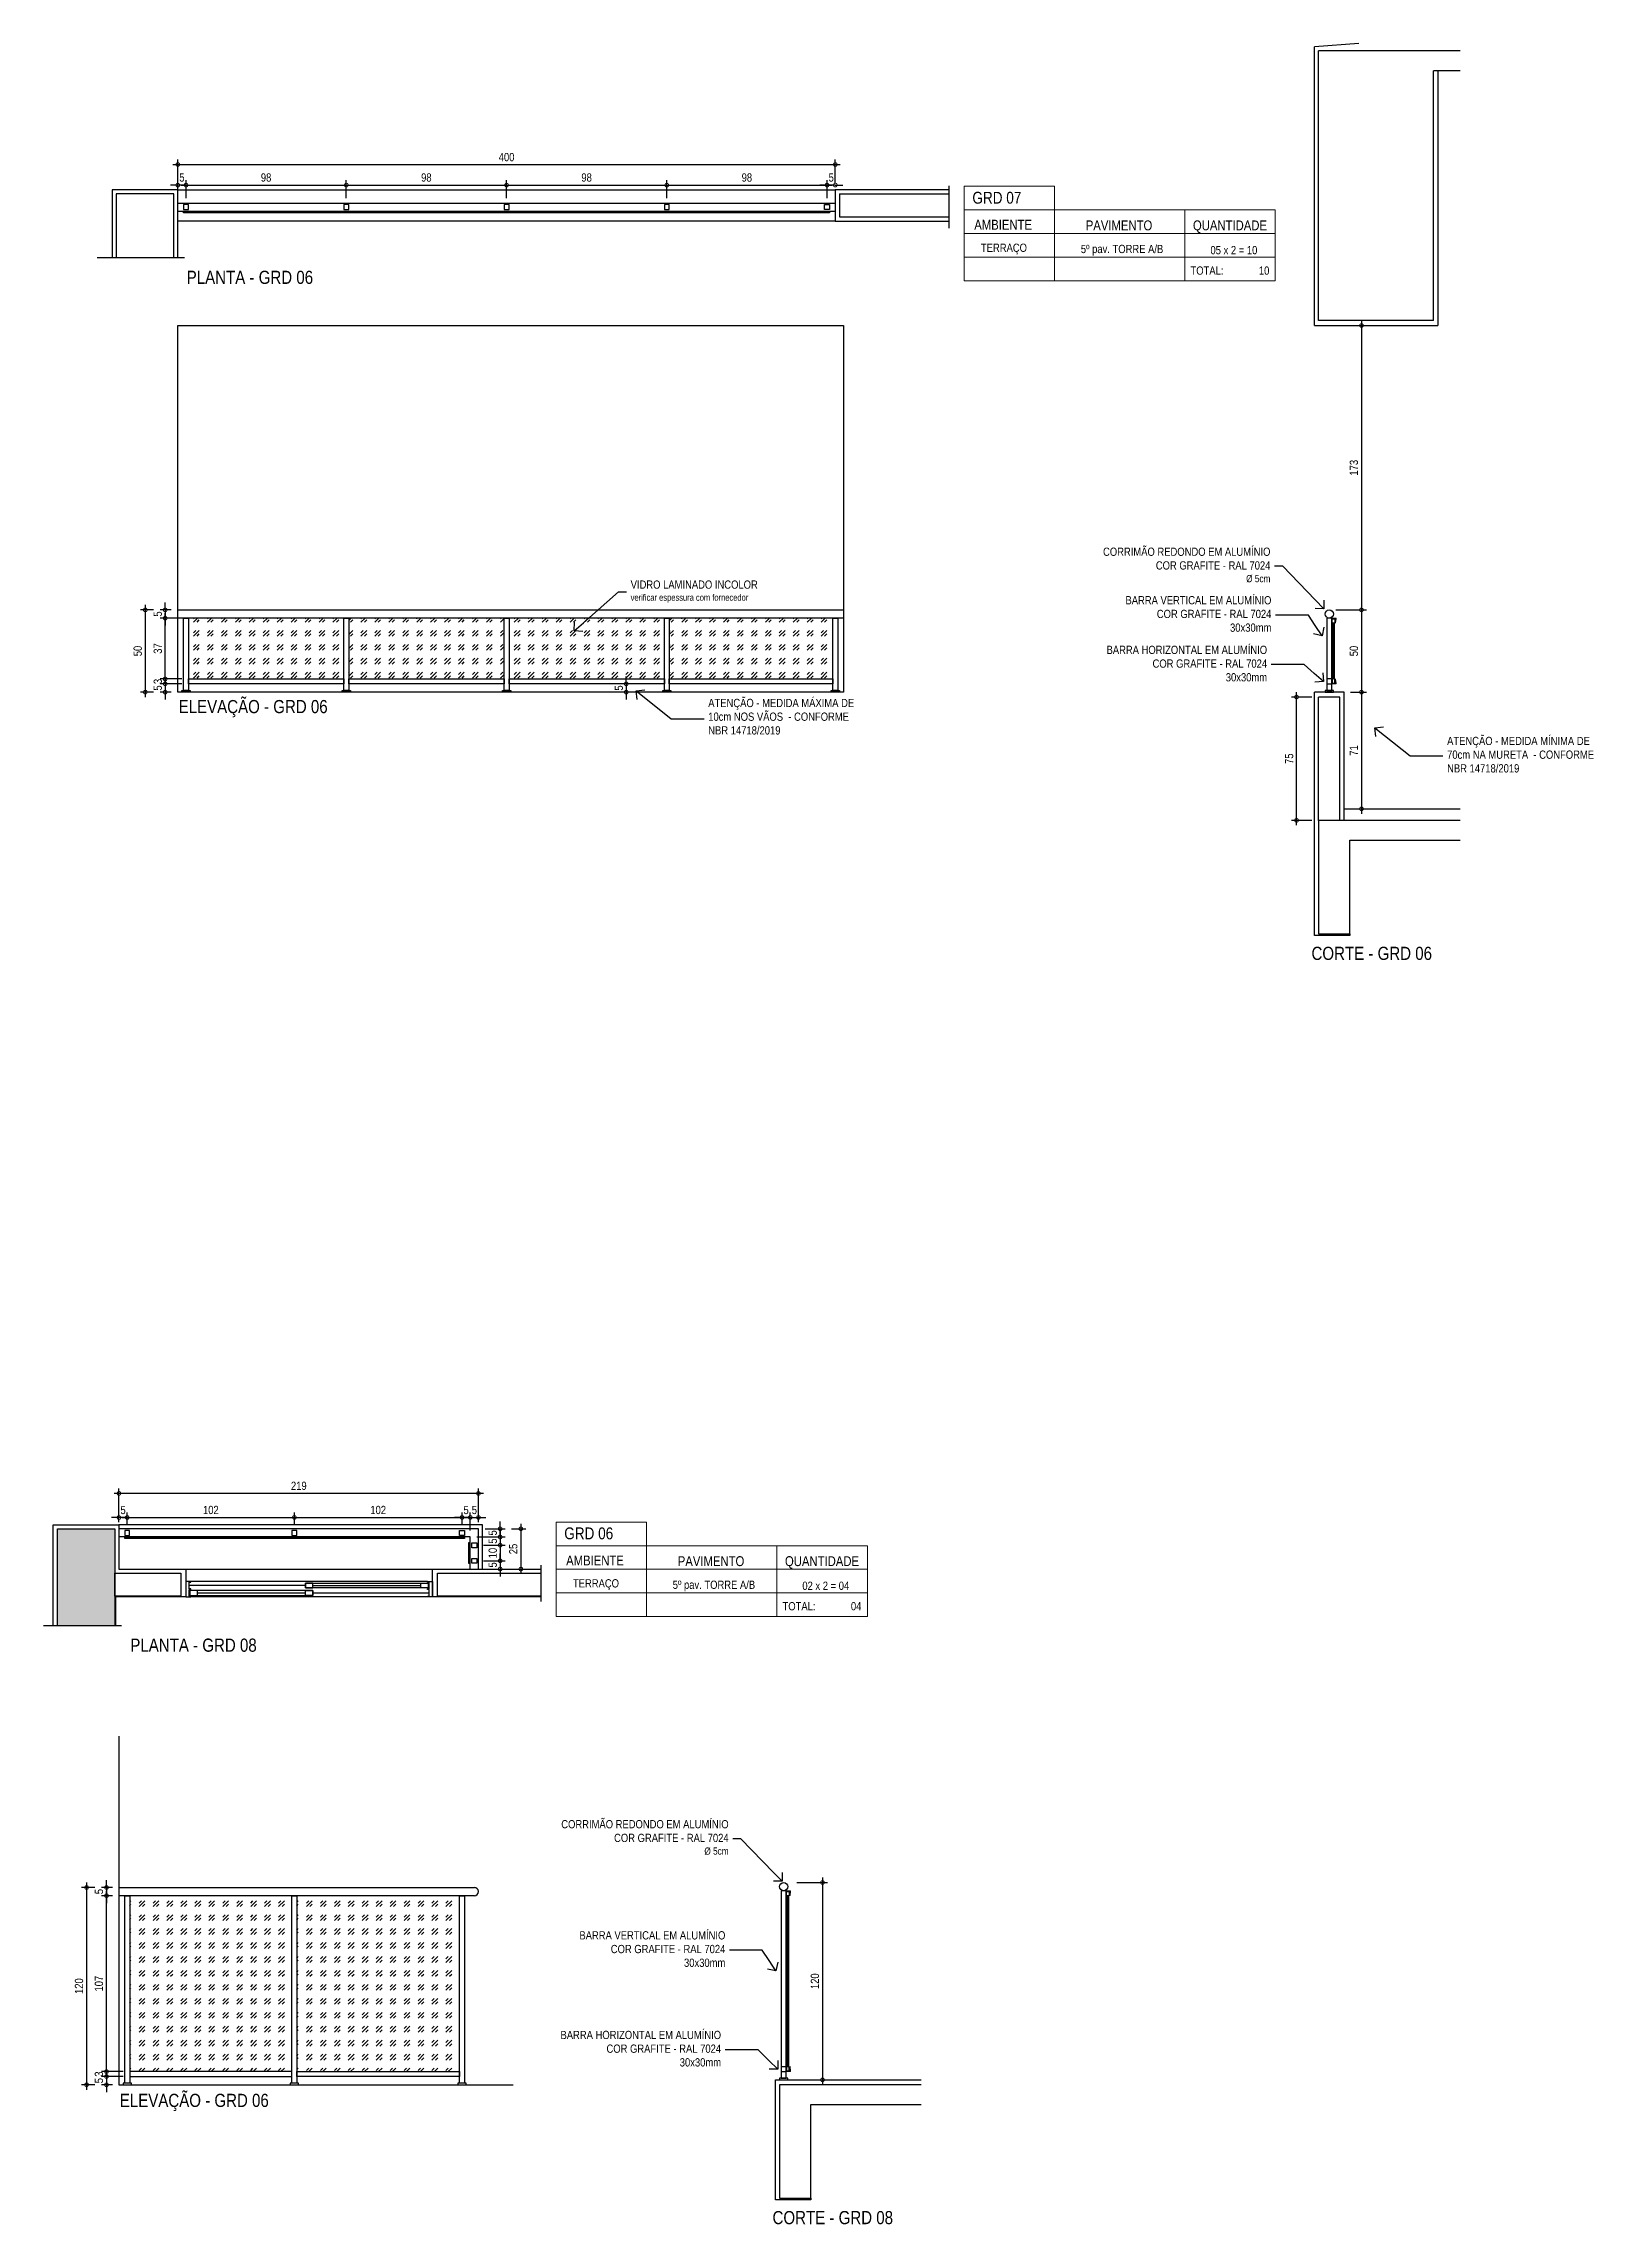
# Model space of a CAD drawing. Header units: metres. Extents: x -1.2 to 70.7, y -18.8 to 3.9.
# Drawn here: x -1.17 to 8.34, y -18.82 to -5.56 of the extents above; entities that cross this region are included whole.
import ezdxf
from ezdxf import colors
from ezdxf.entities.mleader import LeaderData, LeaderLine
from ezdxf.math import Vec2, Vec3

# ---------------------------------------------------------------- set-up
doc = ezdxf.new("R2010")
doc.units = ezdxf.units.M
doc.header["$PDMODE"] = 35
for name, color, linetype in [('ARQ-ALV ACAB', 4, 'Continuous'), ('ARQ-ALV OSSO', 5, 'Continuous'), ('ARQ-AUX', 7, 'Continuous'), ('ARQ-AUX1', 1, 'Continuous'), ('ARQ-AUX1 @ 1', 1, 'Continuous'), ('ARQ-AUX2', 2, 'Continuous'), ('ARQ-DIM', 2, 'Continuous'), ('ARQ-SIM', 1, 'Continuous'), ('ARQ-TXT', 2, 'Continuous'), ('ARQ-TXT01', 2, 'Continuous'), ('ARQ-TXT3', 3, 'Continuous'), ('ES-CORTE', 2, 'Continuous')]:
    doc.layers.add(name, color=color, linetype=linetype)
doc.layers.add('SIMB', color=1, linetype='Continuous', lineweight=13)
doc.styles.add('Adesa', font='ARIALN.TTF')
doc.dimstyles.new('ADESA 1-0025', dxfattribs={"dimtxt": 0.05, "dimasz": 0.045, "dimexe": 0.03, "dimexo": 0.04, "dimgap": 0.02, "dimtad": 1, "dimtoh": 1, "dimdec": 0, "dimlfac": 100, "dimzin": 4, "dimtxsty": 'Adesa', "dimblk": 'DOTSMALL', "dimcen": 1, "dimdle": 0.03, "dimclrd": 1, "dimclre": 1, "dimclrt": 256, "dimazin": 1, "dimtm": 1e-09, "dimtfac": 1, "dimtdec": 0, "dimtix": 1, "dimtmove": 2, "dimatfit": 0, "dimldrblk": 'DOTSMALL', "dimfxl": 0.8, "dimtvp": 2, "dimtolj": 1, "dimtzin": 0, "dimarcsym": 0})

msp = doc.modelspace()

# ---------------------------------------------------------------- texts
at = {"layer": 'ARQ-TXT', "ltscale": 0.5, "style": 'Adesa'}
for s, p in [('PLANTA - GRD 06', (-0.296, -7.021)), ('ELEVAÇÃO - GRD 06', (-0.345, -9.632)), ('CORTE - GRD 06', (6.547, -11.133)), ('PLANTA - GRD 08', (-0.639, -15.341)), ('ELEVAÇÃO - GRD 06', (-0.703, -18.11, 0)), ('CORTE - GRD 08', (3.268, -18.823, 0))]:
    msp.add_text(s, height=0.08, dxfattribs=at).set_placement(p)
at = {"layer": 'ARQ-TXT', "ltscale": 0.01, "char_height": 0.05, "style": 'Adesa'}
for s, insert, width, attachment_point in [('\\pi0.11575;5º pav. TORRE A/B', (5.028, -6.816), 0.72778, 4), ('05 x 2 = 10', (6.075, -6.816), 0.45208, 5), ('\\pi0.11575;5º pav. TORRE A/B', (2.545, -14.941, 0), 0.72778, 4), ('02 x 2 = 04', (3.592, -14.94, 0), 0.45208, 5)]:
    msp.add_mtext(s, dxfattribs=dict(at, insert=insert, width=width, attachment_point=attachment_point))
at = {"layer": 'ARQ-TXT01', "ltscale": 0.01, "style": 'Adesa'}
for s, insert, char_height, width, attachment_point in [('AMBIENTE', (4.671, -6.631), 0.06, 0.60531, 2), ('PAVIMENTO', (5.376, -6.635), 0.06, 0.60531, 2), ('QUANTIDADE', (6.051, -6.635), 0.06, 0.60531, 2), ('TERRAÇO', (4.536, -6.776), 0.05, 0.53881, 1), ('TOTAL:^I 10', (5.811, -6.915), 0.05, 0.51824, 1), ('AMBIENTE', (2.188, -14.756, 0), 0.06, 0.60531, 2), ('PAVIMENTO', (2.894, -14.76, 0), 0.06, 0.60531, 2), ('QUANTIDADE', (3.569, -14.76, 0), 0.06, 0.60531, 2), ('TERRAÇO', (2.054, -14.9, 0), 0.05, 0.53881, 1), ('TOTAL:^I 04', (3.329, -15.039, 0), 0.05, 0.51824, 1)]:
    msp.add_mtext(s, dxfattribs=dict(at, insert=insert, char_height=char_height, width=width, attachment_point=attachment_point))
at = {"layer": 'ARQ-TXT3', "ltscale": 0.01, "char_height": 0.072, "width": 0.60531, "attachment_point": 1, "style": 'Adesa'}
for s, insert in [('GRD 07', (4.484, -6.461)), ('GRD 06', (2.001, -14.585, 0))]:
    msp.add_mtext(s, dxfattribs=dict(at, insert=insert))

# ---------------------------------------------------------------- blocks, each defined once
blk = doc.blocks.new('*U177')
at = {"color": 0, "linetype": 'ByBlock', "ltscale": 0.5}
for points in [[(0.02, -0.045), (0.03, -0.045), (0.03, -0.05), (0.02, -0.05), (0.02, -0.09), (0.03, -0.09), (0.03, -0.095), (0.02, -0.095), (0.02, -0.09), (0.03, -0.09), (0.03, -0.095), (0, -0.095), (0, 0), (0.03, 0), (0.03, -0.005), (0.02, -0.005), (0.02, -0.045)], [(1.48, -0.045), (1.47, -0.045), (1.47, -0.05), (1.48, -0.05), (1.48, -0.09), (1.47, -0.09), (1.47, -0.095), (1.48, -0.095), (1.48, -0.09), (1.47, -0.09), (1.47, -0.095), (1.5, -0.095), (1.5, 0), (1.47, 0), (1.47, -0.005), (1.48, -0.005), (1.48, -0.045)], [(0.025, -0.01), (0.07, -0.01), (0.07, -0.04), (0.025, -0.04)], [(0.773, -0.01), (0.728, -0.01), (0.728, -0.04), (0.773, -0.04)], [(0.728, -0.055), (0.773, -0.055), (0.773, -0.085), (0.728, -0.085)], [(1.475, -0.055), (1.43, -0.055), (1.43, -0.085), (1.475, -0.085)]]:
    blk.add_lwpolyline(points, close=True, dxfattribs=at)
at = {"color": 8, "linetype": 'ByBlock', "ltscale": 0.5}
for points in [[(1.47, 0), (0.03, 0)], [(0.728, -0.07), (0.02, -0.07)], [(1.47, -0.095), (0.03, -0.095)], [(0.773, -0.025), (1.48, -0.025)]]:
    blk.add_lwpolyline(points, dxfattribs=at)
at = {"color": 7, "linetype": 'ByBlock', "ltscale": 0.5}
for points in [[(0.773, -0.01), (0.773, -0.04), (0.025, -0.04), (0.025, -0.01)], [(0.728, -0.055), (0.728, -0.085), (1.475, -0.085), (1.475, -0.055)]]:
    blk.add_lwpolyline(points, close=True, dxfattribs=at)
for points in [[(0.07, -0.025), (0.728, -0.025)], [(0.773, -0.07), (1.43, -0.07)]]:
    blk.add_lwpolyline(points, dxfattribs=at)
blk = doc.blocks.new('_Open90')
at = {"color": 0, "linetype": 'ByBlock', "lineweight": -2}
for p, q in [((0, 0), (-1, 0)), ((-0.5, 0.5), (0, 0)), ((0, 0), (-0.5, -0.5))]:
    blk.add_line(p, q, dxfattribs=at)
blk = doc.blocks.new('_DotSmall')
at = {"color": 0, "linetype": 'ByBlock', "const_width": 0.5}
blk.add_lwpolyline([(-0.0625, 0, 1), (0.0625, 0, 1)], format="xyb", close=True, dxfattribs=at)
blk = doc.blocks.new('*D188')
at = {"layer": 'ARQ-AUX2', "color": 1, "lineweight": -2, "transparency": 16777216}
for p, q in [((3.416, -16.745), (3.602, -16.745)), ((3.572, -16.715), (3.572, -17.975)), ((3.506, -17.945), (3.602, -17.945))]:
    blk.add_line(p, q, dxfattribs=at)
at = {"layer": 'Defpoints', "color": 0, "transparency": 16777216}
for p in [(3.376, -16.745, 0), (3.466, -17.945, 0), (3.572, -17.945)]:
    blk.add_point(p, dxfattribs=at)
at = {"layer": 'ARQ-AUX2', "color": 1, "lineweight": -2, "transparency": 16777216, "xscale": 0.045, "yscale": 0.045, "zscale": 0.045}
for p, rotation in [((3.572, -16.745), 90), ((3.572, -17.945), 270)]:
    blk.add_blockref('_DotSmall', p, dxfattribs=dict(at, rotation=rotation))
at = {"layer": 'ARQ-AUX2', "transparency": 16777216, "insert": (3.526, -17.345), "char_height": 0.05, "attachment_point": 5, "rotation": 90, "style": 'Adesa'}
blk.add_mtext('\\A1;120', dxfattribs=at)
blk = doc.blocks.new('*D189')
at = {"layer": 'ARQ-DIM', "color": 1, "lineweight": -2, "transparency": 16777216}
for p, q in [((-0.784, -17.925), (-0.784, -17.88)), ((-0.683, -17.925), (-0.814, -17.925)), ((-0.748, -17.975), (-0.814, -17.975)), ((-0.784, -17.925), (-0.784, -17.975)), ((-0.784, -17.975), (-0.784, -18.02))]:
    blk.add_line(p, q, dxfattribs=at)
at = {"layer": 'Defpoints', "color": 0, "transparency": 16777216}
for p in [(-0.784, -17.975), (-0.708, -17.975), (-0.643, -17.925, 0)]:
    blk.add_point(p, dxfattribs=at)
at = {"layer": 'ARQ-DIM', "color": 1, "lineweight": -2, "transparency": 16777216, "xscale": 0.045, "yscale": 0.045, "zscale": 0.045}
for p, rotation in [((-0.784, -17.925), 270), ((-0.784, -17.975), 90)]:
    blk.add_blockref('_DotSmall', p, dxfattribs=dict(at, rotation=rotation))
at = {"layer": 'ARQ-DIM', "transparency": 16777216, "insert": (-0.83, -17.95), "char_height": 0.05, "attachment_point": 5, "rotation": 90, "style": 'Adesa'}
blk.add_mtext('\\A1;5', dxfattribs=at)
blk = doc.blocks.new('*D190')
at = {"layer": 'ARQ-DIM', "color": 1, "lineweight": -2, "transparency": 16777216}
for p, q in [((-0.683, -17.895), (-0.814, -17.895)), ((-0.784, -17.895), (-0.784, -17.85)), ((-0.784, -17.895), (-0.784, -17.925)), ((-0.683, -17.925), (-0.814, -17.925)), ((-0.784, -17.925), (-0.784, -17.97))]:
    blk.add_line(p, q, dxfattribs=at)
at = {"layer": 'Defpoints', "color": 0, "transparency": 16777216}
for p in [(-0.643, -17.895, 0), (-0.784, -17.925), (-0.643, -17.925, 0)]:
    blk.add_point(p, dxfattribs=at)
at = {"layer": 'ARQ-DIM', "color": 1, "lineweight": -2, "transparency": 16777216, "xscale": 0.045, "yscale": 0.045, "zscale": 0.045}
for p, rotation in [((-0.784, -17.895), 270), ((-0.784, -17.925), 90)]:
    blk.add_blockref('_DotSmall', p, dxfattribs=dict(at, rotation=rotation))
at = {"layer": 'ARQ-DIM', "transparency": 16777216, "insert": (-0.83, -17.91), "char_height": 0.05, "attachment_point": 5, "rotation": 90, "style": 'Adesa'}
blk.add_mtext('\\A1;3', dxfattribs=at)
blk = doc.blocks.new('*D191')
at = {"layer": 'ARQ-DIM', "color": 1, "lineweight": -2, "transparency": 16777216}
for p, q in [((-0.747, -16.825), (-0.814, -16.825)), ((-0.784, -17.925), (-0.784, -16.795)), ((-0.683, -17.895), (-0.814, -17.895))]:
    blk.add_line(p, q, dxfattribs=at)
at = {"layer": 'Defpoints', "color": 0, "transparency": 16777216}
for p in [(-0.784, -16.825), (-0.707, -16.825, 0), (-0.643, -17.895, 0)]:
    blk.add_point(p, dxfattribs=at)
at = {"layer": 'ARQ-DIM', "color": 1, "lineweight": -2, "transparency": 16777216, "xscale": 0.045, "yscale": 0.045, "zscale": 0.045}
for p, rotation in [((-0.784, -16.825), 90), ((-0.784, -17.895), 270)]:
    blk.add_blockref('_DotSmall', p, dxfattribs=dict(at, rotation=rotation))
at = {"layer": 'ARQ-DIM', "transparency": 16777216, "insert": (-0.83, -17.36), "char_height": 0.05, "attachment_point": 5, "rotation": 90, "style": 'Adesa'}
blk.add_mtext('\\A1;107', dxfattribs=at)
blk = doc.blocks.new('*D192')
at = {"layer": 'ARQ-DIM', "color": 1, "lineweight": -2, "transparency": 16777216}
for p, q in [((-0.854, -16.775), (-0.935, -16.775)), ((-0.905, -16.745), (-0.905, -18.005)), ((-0.854, -17.975), (-0.935, -17.975))]:
    blk.add_line(p, q, dxfattribs=at)
at = {"layer": 'Defpoints', "color": 0, "transparency": 16777216}
for p in [(-0.814, -16.775, 0), (-0.905, -17.975), (-0.814, -17.975)]:
    blk.add_point(p, dxfattribs=at)
at = {"layer": 'ARQ-DIM', "color": 1, "lineweight": -2, "transparency": 16777216, "xscale": 0.045, "yscale": 0.045, "zscale": 0.045}
for p, rotation in [((-0.905, -16.775), 90), ((-0.905, -17.975), 270)]:
    blk.add_blockref('_DotSmall', p, dxfattribs=dict(at, rotation=rotation))
at = {"layer": 'ARQ-DIM', "transparency": 16777216, "insert": (-0.951, -17.375), "char_height": 0.05, "attachment_point": 5, "rotation": 90, "style": 'Adesa'}
blk.add_mtext('\\A1;120', dxfattribs=at)
blk = doc.blocks.new('*D193')
at = {"layer": 'ARQ-DIM', "color": 1, "lineweight": -2, "transparency": 16777216}
for p, q in [((-0.747, -16.775), (-0.814, -16.775)), ((-0.747, -16.825), (-0.814, -16.825)), ((-0.784, -16.775), (-0.784, -16.73)), ((-0.784, -16.775), (-0.784, -16.825)), ((-0.784, -16.825), (-0.784, -16.87))]:
    blk.add_line(p, q, dxfattribs=at)
at = {"layer": 'Defpoints', "color": 0, "transparency": 16777216}
for p in [(-0.784, -16.825), (-0.707, -16.775, 0), (-0.707, -16.825, 0)]:
    blk.add_point(p, dxfattribs=at)
at = {"layer": 'ARQ-DIM', "color": 1, "lineweight": -2, "transparency": 16777216, "xscale": 0.045, "yscale": 0.045, "zscale": 0.045}
for p, rotation in [((-0.784, -16.775), 270), ((-0.784, -16.825), 90)]:
    blk.add_blockref('_DotSmall', p, dxfattribs=dict(at, rotation=rotation))
at = {"layer": 'ARQ-DIM', "transparency": 16777216, "insert": (-0.83, -16.8), "char_height": 0.05, "attachment_point": 5, "rotation": 90, "style": 'Adesa'}
blk.add_mtext('\\A1;5', dxfattribs=at)
blk = doc.blocks.new('*D194')
at = {"layer": 'ARQ-DIM', "color": 1, "lineweight": -2, "transparency": 16777216}
for p, q in [((1.379, -14.524), (1.334, -14.524)), ((1.379, -14.563), (1.379, -14.494)), ((1.379, -14.524), (1.429, -14.524)), ((1.429, -14.603), (1.429, -14.494)), ((1.429, -14.524), (1.474, -14.524))]:
    blk.add_line(p, q, dxfattribs=at)
at = {"layer": 'Defpoints', "color": 0, "transparency": 16777216}
for p in [(1.429, -14.524), (1.379, -14.603, 0), (1.429, -14.643)]:
    blk.add_point(p, dxfattribs=at)
at = {"layer": 'ARQ-DIM', "color": 1, "lineweight": -2, "transparency": 16777216, "xscale": 0.045, "yscale": 0.045, "zscale": 0.045}
blk.add_blockref('_DotSmall', (1.379, -14.524), dxfattribs=at)
at = {"layer": 'ARQ-DIM', "color": 1, "lineweight": -2, "transparency": 16777216, "xscale": 0.045, "yscale": 0.045, "zscale": 0.045, "rotation": 180}
blk.add_blockref('_DotSmall', (1.429, -14.524), dxfattribs=at)
at = {"layer": 'ARQ-DIM', "transparency": 16777216, "insert": (1.404, -14.479), "char_height": 0.05, "attachment_point": 5, "style": 'Adesa'}
blk.add_mtext('\\A1;5', dxfattribs=at)
blk = doc.blocks.new('*D195')
at = {"layer": 'ARQ-DIM', "color": 1, "lineweight": -2, "transparency": 16777216}
for p, q in [((1.509, -14.788), (1.641, -14.788)), ((1.519, -14.838), (1.641, -14.838)), ((1.611, -14.788), (1.611, -14.743)), ((1.611, -14.788), (1.611, -14.838)), ((1.611, -14.838), (1.611, -14.883))]:
    blk.add_line(p, q, dxfattribs=at)
at = {"layer": 'Defpoints', "color": 0, "transparency": 16777216}
for p in [(1.469, -14.788, 0), (1.479, -14.838), (1.611, -14.838)]:
    blk.add_point(p, dxfattribs=at)
at = {"layer": 'ARQ-DIM', "color": 1, "lineweight": -2, "transparency": 16777216, "xscale": 0.045, "yscale": 0.045, "zscale": 0.045}
for p, rotation in [((1.611, -14.788), 270), ((1.611, -14.838), 90)]:
    blk.add_blockref('_DotSmall', p, dxfattribs=dict(at, rotation=rotation))
at = {"layer": 'ARQ-DIM', "transparency": 16777216, "insert": (1.566, -14.813), "char_height": 0.05, "attachment_point": 5, "rotation": 90, "style": 'Adesa'}
blk.add_mtext('\\A1;5', dxfattribs=at)
blk = doc.blocks.new('*D196')
at = {"layer": 'ARQ-DIM', "color": 1, "lineweight": -2, "transparency": 16777216}
for p, q in [((1.509, -14.693), (1.641, -14.693)), ((1.611, -14.663), (1.611, -14.818)), ((1.509, -14.788), (1.641, -14.788))]:
    blk.add_line(p, q, dxfattribs=at)
at = {"layer": 'Defpoints', "color": 0, "transparency": 16777216}
for p in [(1.469, -14.693, 0), (1.469, -14.788, 0), (1.611, -14.788)]:
    blk.add_point(p, dxfattribs=at)
at = {"layer": 'ARQ-DIM', "color": 1, "lineweight": -2, "transparency": 16777216, "xscale": 0.045, "yscale": 0.045, "zscale": 0.045}
for p, rotation in [((1.611, -14.693), 90), ((1.611, -14.788), 270)]:
    blk.add_blockref('_DotSmall', p, dxfattribs=dict(at, rotation=rotation))
at = {"layer": 'ARQ-DIM', "transparency": 16777216, "insert": (1.566, -14.741), "char_height": 0.05, "attachment_point": 5, "rotation": 90, "style": 'Adesa'}
blk.add_mtext('\\A1;10', dxfattribs=at)
blk = doc.blocks.new('*D197')
at = {"layer": 'ARQ-DIM', "color": 1, "lineweight": -2, "transparency": 16777216}
for p, q in [((1.469, -14.643), (1.641, -14.643)), ((1.509, -14.693), (1.641, -14.693)), ((1.611, -14.643), (1.611, -14.598)), ((1.611, -14.643), (1.611, -14.693)), ((1.611, -14.693), (1.611, -14.738))]:
    blk.add_line(p, q, dxfattribs=at)
at = {"layer": 'Defpoints', "color": 0, "transparency": 16777216}
for p in [(1.429, -14.643), (1.469, -14.693, 0), (1.611, -14.693)]:
    blk.add_point(p, dxfattribs=at)
at = {"layer": 'ARQ-DIM', "color": 1, "lineweight": -2, "transparency": 16777216, "xscale": 0.045, "yscale": 0.045, "zscale": 0.045}
for p, rotation in [((1.611, -14.643), 270), ((1.611, -14.693), 90)]:
    blk.add_blockref('_DotSmall', p, dxfattribs=dict(at, rotation=rotation))
at = {"layer": 'ARQ-DIM', "transparency": 16777216, "insert": (1.566, -14.668), "char_height": 0.05, "attachment_point": 5, "rotation": 90, "style": 'Adesa'}
blk.add_mtext('\\A1;5', dxfattribs=at)
blk = doc.blocks.new('*D198')
at = {"layer": 'ARQ-DIM', "color": 1, "lineweight": -2, "transparency": 16777216}
for p, q in [((1.611, -14.593), (1.611, -14.548)), ((1.519, -14.593), (1.641, -14.593)), ((1.519, -14.643), (1.641, -14.643)), ((1.611, -14.593), (1.611, -14.643)), ((1.611, -14.643), (1.611, -14.688))]:
    blk.add_line(p, q, dxfattribs=at)
at = {"layer": 'Defpoints', "color": 0, "transparency": 16777216}
for p in [(1.479, -14.593), (1.479, -14.643), (1.611, -14.643)]:
    blk.add_point(p, dxfattribs=at)
at = {"layer": 'ARQ-DIM', "color": 1, "lineweight": -2, "transparency": 16777216, "xscale": 0.045, "yscale": 0.045, "zscale": 0.045}
for p, rotation in [((1.611, -14.593), 270), ((1.611, -14.643), 90)]:
    blk.add_blockref('_DotSmall', p, dxfattribs=dict(at, rotation=rotation))
at = {"layer": 'ARQ-DIM', "transparency": 16777216, "insert": (1.566, -14.618), "char_height": 0.05, "attachment_point": 5, "rotation": 90, "style": 'Adesa'}
blk.add_mtext('\\A1;5', dxfattribs=at)
blk = doc.blocks.new('*D199')
at = {"layer": 'ARQ-DIM', "color": 1, "lineweight": -2, "transparency": 16777216}
for p, q in [((1.737, -14.563), (1.737, -14.868)), ((1.681, -14.593), (1.767, -14.593)), ((1.681, -14.838), (1.767, -14.838))]:
    blk.add_line(p, q, dxfattribs=at)
at = {"layer": 'Defpoints', "color": 0, "transparency": 16777216}
for p in [(1.641, -14.593), (1.641, -14.838, 0), (1.737, -14.838)]:
    blk.add_point(p, dxfattribs=at)
at = {"layer": 'ARQ-DIM', "color": 1, "lineweight": -2, "transparency": 16777216, "xscale": 0.045, "yscale": 0.045, "zscale": 0.045}
for p, rotation in [((1.737, -14.593), 90), ((1.737, -14.838), 270)]:
    blk.add_blockref('_DotSmall', p, dxfattribs=dict(at, rotation=rotation))
at = {"layer": 'ARQ-DIM', "transparency": 16777216, "insert": (1.691, -14.716), "char_height": 0.05, "attachment_point": 5, "rotation": 90, "style": 'Adesa'}
blk.add_mtext('\\A1;25', dxfattribs=at)
blk = doc.blocks.new('*D200')
at = {"layer": 'ARQ-DIM', "color": 1, "lineweight": -2, "transparency": 16777216}
for p, q in [((-0.708, -14.525), (-0.753, -14.525)), ((-0.708, -14.553), (-0.708, -14.495)), ((-0.658, -14.525), (-0.708, -14.525)), ((-0.658, -14.563), (-0.658, -14.495)), ((-0.658, -14.525), (-0.613, -14.525))]:
    blk.add_line(p, q, dxfattribs=at)
at = {"layer": 'Defpoints', "color": 0, "transparency": 16777216}
for p in [(-0.708, -14.525), (-0.708, -14.593), (-0.658, -14.603, 0)]:
    blk.add_point(p, dxfattribs=at)
at = {"layer": 'ARQ-DIM', "color": 1, "lineweight": -2, "transparency": 16777216, "xscale": 0.045, "yscale": 0.045, "zscale": 0.045}
blk.add_blockref('_DotSmall', (-0.708, -14.525), dxfattribs=at)
at = {"layer": 'ARQ-DIM', "color": 1, "lineweight": -2, "transparency": 16777216, "xscale": 0.045, "yscale": 0.045, "zscale": 0.045, "rotation": 180}
blk.add_blockref('_DotSmall', (-0.658, -14.525), dxfattribs=at)
at = {"layer": 'ARQ-DIM', "transparency": 16777216, "insert": (-0.683, -14.479), "char_height": 0.05, "attachment_point": 5, "style": 'Adesa'}
blk.add_mtext('\\A1;5', dxfattribs=at)
blk = doc.blocks.new('*D201')
at = {"layer": 'ARQ-DIM', "color": 1, "lineweight": -2, "transparency": 16777216}
for p, q in [((-0.688, -14.524), (0.389, -14.524)), ((-0.658, -14.563), (-0.658, -14.494)), ((0.359, -14.563), (0.359, -14.494))]:
    blk.add_line(p, q, dxfattribs=at)
at = {"layer": 'Defpoints', "color": 0, "transparency": 16777216}
for p in [(0.359, -14.524), (-0.658, -14.603, 0), (0.359, -14.603, 0)]:
    blk.add_point(p, dxfattribs=at)
at = {"layer": 'ARQ-DIM', "color": 1, "lineweight": -2, "transparency": 16777216, "xscale": 0.045, "yscale": 0.045, "zscale": 0.045, "rotation": 180}
blk.add_blockref('_DotSmall', (-0.658, -14.524), dxfattribs=at)
at = {"layer": 'ARQ-DIM', "color": 1, "lineweight": -2, "transparency": 16777216, "xscale": 0.045, "yscale": 0.045, "zscale": 0.045}
blk.add_blockref('_DotSmall', (0.359, -14.524), dxfattribs=at)
at = {"layer": 'ARQ-DIM', "transparency": 16777216, "insert": (-0.149, -14.479), "char_height": 0.05, "attachment_point": 5, "style": 'Adesa'}
blk.add_mtext('\\A1;102', dxfattribs=at)
blk = doc.blocks.new('*D202')
at = {"layer": 'ARQ-DIM', "color": 1, "lineweight": -2, "transparency": 16777216}
for p, q in [((0.329, -14.524), (1.409, -14.524)), ((0.359, -14.563), (0.359, -14.494)), ((1.379, -14.563), (1.379, -14.494))]:
    blk.add_line(p, q, dxfattribs=at)
at = {"layer": 'Defpoints', "color": 0, "transparency": 16777216}
for p in [(1.379, -14.524), (0.359, -14.603, 0), (1.379, -14.603, 0)]:
    blk.add_point(p, dxfattribs=at)
at = {"layer": 'ARQ-DIM', "color": 1, "lineweight": -2, "transparency": 16777216, "xscale": 0.045, "yscale": 0.045, "zscale": 0.045, "rotation": 180}
blk.add_blockref('_DotSmall', (0.359, -14.524), dxfattribs=at)
at = {"layer": 'ARQ-DIM', "color": 1, "lineweight": -2, "transparency": 16777216, "xscale": 0.045, "yscale": 0.045, "zscale": 0.045}
blk.add_blockref('_DotSmall', (1.379, -14.524), dxfattribs=at)
at = {"layer": 'ARQ-DIM', "transparency": 16777216, "insert": (0.869, -14.479), "char_height": 0.05, "attachment_point": 5, "style": 'Adesa'}
blk.add_mtext('\\A1;102', dxfattribs=at)
blk = doc.blocks.new('*D203')
at = {"layer": 'ARQ-DIM', "color": 1, "lineweight": -2, "transparency": 16777216}
for p, q in [((1.509, -14.378), (-0.738, -14.378)), ((-0.708, -14.553), (-0.708, -14.348)), ((1.479, -14.553), (1.479, -14.348))]:
    blk.add_line(p, q, dxfattribs=at)
at = {"layer": 'Defpoints', "color": 0, "transparency": 16777216}
for p in [(-0.708, -14.378), (-0.708, -14.593), (1.479, -14.593)]:
    blk.add_point(p, dxfattribs=at)
at = {"layer": 'ARQ-DIM', "color": 1, "lineweight": -2, "transparency": 16777216, "xscale": 0.045, "yscale": 0.045, "zscale": 0.045, "rotation": 180}
blk.add_blockref('_DotSmall', (-0.708, -14.378), dxfattribs=at)
at = {"layer": 'ARQ-DIM', "color": 1, "lineweight": -2, "transparency": 16777216, "xscale": 0.045, "yscale": 0.045, "zscale": 0.045}
blk.add_blockref('_DotSmall', (1.479, -14.378), dxfattribs=at)
at = {"layer": 'ARQ-DIM', "transparency": 16777216, "insert": (0.386, -14.332), "char_height": 0.05, "attachment_point": 5, "style": 'Adesa'}
blk.add_mtext('\\A1;219', dxfattribs=at)
blk = doc.blocks.new('*D204')
at = {"layer": 'ARQ-DIM', "color": 1, "lineweight": -2, "transparency": 16777216}
for p, q in [((1.429, -14.524), (1.384, -14.524)), ((1.429, -14.553), (1.429, -14.494)), ((1.429, -14.524), (1.479, -14.524)), ((1.479, -14.553), (1.479, -14.494)), ((1.479, -14.524), (1.524, -14.524))]:
    blk.add_line(p, q, dxfattribs=at)
at = {"layer": 'Defpoints', "color": 0, "transparency": 16777216}
for p in [(1.479, -14.524), (1.429, -14.593), (1.479, -14.593)]:
    blk.add_point(p, dxfattribs=at)
at = {"layer": 'ARQ-DIM', "color": 1, "lineweight": -2, "transparency": 16777216, "xscale": 0.045, "yscale": 0.045, "zscale": 0.045}
blk.add_blockref('_DotSmall', (1.429, -14.524), dxfattribs=at)
at = {"layer": 'ARQ-DIM', "color": 1, "lineweight": -2, "transparency": 16777216, "xscale": 0.045, "yscale": 0.045, "zscale": 0.045, "rotation": 180}
blk.add_blockref('_DotSmall', (1.479, -14.524), dxfattribs=at)
at = {"layer": 'ARQ-DIM', "transparency": 16777216, "insert": (1.454, -14.479), "char_height": 0.05, "attachment_point": 5, "style": 'Adesa'}
blk.add_mtext('\\A1;5', dxfattribs=at)
blk = doc.blocks.new('*D138')
at = {"layer": 'ARQ-AUX2', "color": 1, "lineweight": -2, "transparency": 16777216}
for p, q in [((6.785, -9.504), (6.881, -9.504)), ((6.851, -9.474), (6.851, -10.244)), ((6.785, -10.214), (6.881, -10.214))]:
    blk.add_line(p, q, dxfattribs=at)
at = {"layer": 'Defpoints', "color": 0, "transparency": 16777216}
for p in [(6.745, -9.504, 0), (6.745, -10.214, 0), (6.851, -10.214)]:
    blk.add_point(p, dxfattribs=at)
at = {"layer": 'ARQ-AUX2', "color": 1, "lineweight": -2, "transparency": 16777216, "xscale": 0.045, "yscale": 0.045, "zscale": 0.045}
for p, rotation in [((6.851, -9.504), 90), ((6.851, -10.214), 270)]:
    blk.add_blockref('_DotSmall', p, dxfattribs=dict(at, rotation=rotation))
at = {"layer": 'ARQ-AUX2', "transparency": 16777216, "insert": (6.805, -9.859), "char_height": 0.05, "attachment_point": 5, "rotation": 90, "style": 'Adesa'}
blk.add_mtext('\\A1;71', dxfattribs=at)
blk = doc.blocks.new('*D137')
at = {"layer": 'ARQ-AUX2', "color": 1, "lineweight": -2, "transparency": 16777216}
for p, q in [((6.695, -9.004), (6.881, -9.004)), ((6.851, -8.974), (6.851, -9.534)), ((6.785, -9.504), (6.881, -9.504))]:
    blk.add_line(p, q, dxfattribs=at)
at = {"layer": 'Defpoints', "color": 0, "transparency": 16777216}
for p in [(6.655, -9.004, 0), (6.745, -9.504, 0), (6.851, -9.504)]:
    blk.add_point(p, dxfattribs=at)
at = {"layer": 'ARQ-AUX2', "color": 1, "lineweight": -2, "transparency": 16777216, "xscale": 0.045, "yscale": 0.045, "zscale": 0.045}
for p, rotation in [((6.851, -9.004), 90), ((6.851, -9.504), 270)]:
    blk.add_blockref('_DotSmall', p, dxfattribs=dict(at, rotation=rotation))
at = {"layer": 'ARQ-AUX2', "transparency": 16777216, "insert": (6.805, -9.254), "char_height": 0.05, "attachment_point": 5, "rotation": 90, "style": 'Adesa'}
blk.add_mtext('\\A1;50', dxfattribs=at)
blk = doc.blocks.new('*D139')
at = {"layer": 'ARQ-AUX2', "color": 1, "lineweight": -2, "transparency": 16777216}
for p, q in [((6.55, -9.534), (6.426, -9.534)), ((6.456, -10.314), (6.456, -9.504)), ((6.55, -10.284), (6.426, -10.284))]:
    blk.add_line(p, q, dxfattribs=at)
at = {"layer": 'Defpoints', "color": 0, "transparency": 16777216}
for p in [(6.456, -9.534), (6.59, -9.534, 0), (6.59, -10.284, 0)]:
    blk.add_point(p, dxfattribs=at)
at = {"layer": 'ARQ-AUX2', "color": 1, "lineweight": -2, "transparency": 16777216, "xscale": 0.045, "yscale": 0.045, "zscale": 0.045}
for p, rotation in [((6.456, -9.534), 90), ((6.456, -10.284), 270)]:
    blk.add_blockref('_DotSmall', p, dxfattribs=dict(at, rotation=rotation))
at = {"layer": 'ARQ-AUX2', "transparency": 16777216, "insert": (6.411, -9.909), "char_height": 0.05, "attachment_point": 5, "rotation": 90, "style": 'Adesa'}
blk.add_mtext('\\A1;75', dxfattribs=at)
blk = doc.blocks.new('*D140')
at = {"layer": 'ARQ-AUX2', "color": 1, "lineweight": -2, "transparency": 16777216}
for p, q in [((6.695, -7.274), (6.881, -7.274)), ((6.851, -7.244), (6.851, -9.034)), ((6.785, -9.004), (6.881, -9.004))]:
    blk.add_line(p, q, dxfattribs=at)
at = {"layer": 'Defpoints', "color": 0, "transparency": 16777216}
for p in [(6.655, -7.274, 0), (6.745, -9.004), (6.851, -9.004)]:
    blk.add_point(p, dxfattribs=at)
at = {"layer": 'ARQ-AUX2', "color": 1, "lineweight": -2, "transparency": 16777216, "xscale": 0.045, "yscale": 0.045, "zscale": 0.045}
for p, rotation in [((6.851, -7.274), 90), ((6.851, -9.004), 270)]:
    blk.add_blockref('_DotSmall', p, dxfattribs=dict(at, rotation=rotation))
at = {"layer": 'ARQ-AUX2', "transparency": 16777216, "insert": (6.805, -8.139), "char_height": 0.05, "attachment_point": 5, "rotation": 90, "style": 'Adesa'}
blk.add_mtext('\\A1;173', dxfattribs=at)
blk = doc.blocks.new('DET CTE GRD')
at = {"layer": 'ARQ-AUX'}
for p, q in [((0.022, 0.419), (0.023, 0.42)), ((0.022, 0.419), (0.022, 0.081)), ((0.03, 0.42), (0.023, 0.42)), ((0.031, 0.419), (0.03, 0.42)), ((0.031, 0.081), (0.031, 0.419)), ((0.031, 0.419), (0.031, 0.419)), ((0.022, 0.081), (0.023, 0.08)), ((0.03, 0.08), (0.023, 0.08)), ((0.031, 0.081), (0.03, 0.08)), ((0.031, 0.081), (0.031, 0.081))]:
    blk.add_line(p, q, dxfattribs=at)
for points in [[(0.034, 0.42), (0.018, 0.42), (0.018, 0.446), (0.034, 0.446), (0.034, 0.42)], [(0.034, 0.08), (0.018, 0.08), (0.018, 0.054), (0.034, 0.054), (0.034, 0.08)]]:
    blk.add_lwpolyline(points, close=True, dxfattribs=at)
at = {"layer": 'ARQ-AUX', "color": 251}
for points in [[(0.023, 0.42), (0.023, 0.081)], [(0.026, 0.42), (0.026, 0.081)], [(0.029, 0.42), (0.029, 0.081)]]:
    blk.add_lwpolyline(points, dxfattribs=at)
at = {"layer": 'ARQ-AUX1', "color": 7, "linetype": 'Continuous', "lineweight": 0}
for p, q in [((0.015, 0.45), (0.039, 0.45)), ((0.037, 0.446), (0.015, 0.446)), ((0.037, 0.422), (0.037, 0.446)), ((0.042, 0.446), (0.039, 0.421)), ((0.037, 0.054), (0.015, 0.054)), ((0.015, 0.05), (0.039, 0.05)), ((0.037, 0.078), (0.037, 0.054)), ((0.042, 0.054), (0.039, 0.079))]:
    blk.add_line(p, q, dxfattribs=at)
at = {"layer": 'ARQ-AUX1'}
blk.add_lwpolyline([(0.015, 0.08), (-0.015, 0.08), (-0.015, 0.05), (0.015, 0.05)], close=True, dxfattribs=at)
at = {"layer": 'ARQ-AUX1', "color": 7, "linetype": 'Continuous', "lineweight": 0}
for centre, radius, start, end in [((0.038, 0.422), 0.00129, 180, 347), ((0.039, 0.447), 0.003, 347, 90), ((0.038, 0.078), 0.00129, 13, 180), ((0.039, 0.053), 0.003, 270, 13)]:
    blk.add_arc(centre, radius, start, end, dxfattribs=at)
at = {"layer": 'ARQ-AUX2'}
for points in [[(0.015, 0.45), (-0.015, 0.45), (-0.015, 0.01), (0.015, 0.01)], [(0.025, 0.01), (-0.025, 0.01), (-0.025, 0), (0.025, 0)]]:
    blk.add_lwpolyline(points, close=True, dxfattribs=at)
blk.add_circle((0, 0.475), 0.025, dxfattribs=at)
blk = doc.blocks.new('*D141')
at = {"layer": 'ARQ-DIM', "color": 1, "lineweight": -2, "transparency": 16777216}
for p, q in [((-0.35, -6.42), (-0.395, -6.42)), ((-0.35, -6.489), (-0.35, -6.39)), ((-0.3, -6.42), (-0.35, -6.42)), ((-0.3, -6.499), (-0.3, -6.39)), ((-0.3, -6.42), (-0.255, -6.42))]:
    blk.add_line(p, q, dxfattribs=at)
at = {"layer": 'Defpoints', "color": 0, "transparency": 16777216}
for p in [(-0.35, -6.42), (-0.35, -6.529, 0), (-0.3, -6.539)]:
    blk.add_point(p, dxfattribs=at)
at = {"layer": 'ARQ-DIM', "color": 1, "lineweight": -2, "transparency": 16777216, "xscale": 0.045, "yscale": 0.045, "zscale": 0.045}
blk.add_blockref('_DotSmall', (-0.35, -6.42), dxfattribs=at)
at = {"layer": 'ARQ-DIM', "color": 1, "lineweight": -2, "transparency": 16777216, "xscale": 0.045, "yscale": 0.045, "zscale": 0.045, "rotation": 180}
blk.add_blockref('_DotSmall', (-0.3, -6.42), dxfattribs=at)
at = {"layer": 'ARQ-DIM', "transparency": 16777216, "insert": (-0.325, -6.374), "char_height": 0.05, "attachment_point": 5, "style": 'Adesa'}
blk.add_mtext('\\A1;5', dxfattribs=at)
blk = doc.blocks.new('*D142')
at = {"layer": 'ARQ-DIM', "color": 1, "lineweight": -2, "transparency": 16777216}
for p, q in [((-0.33, -6.42), (0.705, -6.42)), ((-0.3, -6.499), (-0.3, -6.39)), ((0.675, -6.499), (0.675, -6.39))]:
    blk.add_line(p, q, dxfattribs=at)
at = {"layer": 'Defpoints', "color": 0, "transparency": 16777216}
for p in [(0.675, -6.42), (-0.3, -6.539), (0.675, -6.539)]:
    blk.add_point(p, dxfattribs=at)
at = {"layer": 'ARQ-DIM', "color": 1, "lineweight": -2, "transparency": 16777216, "xscale": 0.045, "yscale": 0.045, "zscale": 0.045, "rotation": 180}
blk.add_blockref('_DotSmall', (-0.3, -6.42), dxfattribs=at)
at = {"layer": 'ARQ-DIM', "color": 1, "lineweight": -2, "transparency": 16777216, "xscale": 0.045, "yscale": 0.045, "zscale": 0.045}
blk.add_blockref('_DotSmall', (0.675, -6.42), dxfattribs=at)
at = {"layer": 'ARQ-DIM', "transparency": 16777216, "insert": (0.187, -6.374), "char_height": 0.05, "attachment_point": 5, "style": 'Adesa'}
blk.add_mtext('\\A1;98', dxfattribs=at)
blk = doc.blocks.new('*D143')
at = {"layer": 'ARQ-DIM', "color": 1, "lineweight": -2, "transparency": 16777216}
for p, q in [((0.645, -6.42), (1.68, -6.42)), ((0.675, -6.499), (0.675, -6.39)), ((1.65, -6.499), (1.65, -6.39))]:
    blk.add_line(p, q, dxfattribs=at)
at = {"layer": 'Defpoints', "color": 0, "transparency": 16777216}
for p in [(1.65, -6.42), (0.675, -6.539), (1.65, -6.539)]:
    blk.add_point(p, dxfattribs=at)
at = {"layer": 'ARQ-DIM', "color": 1, "lineweight": -2, "transparency": 16777216, "xscale": 0.045, "yscale": 0.045, "zscale": 0.045, "rotation": 180}
blk.add_blockref('_DotSmall', (0.675, -6.42), dxfattribs=at)
at = {"layer": 'ARQ-DIM', "color": 1, "lineweight": -2, "transparency": 16777216, "xscale": 0.045, "yscale": 0.045, "zscale": 0.045}
blk.add_blockref('_DotSmall', (1.65, -6.42), dxfattribs=at)
at = {"layer": 'ARQ-DIM', "transparency": 16777216, "insert": (1.162, -6.374), "char_height": 0.05, "attachment_point": 5, "style": 'Adesa'}
blk.add_mtext('\\A1;98', dxfattribs=at)
blk = doc.blocks.new('*D144')
at = {"layer": 'ARQ-DIM', "color": 1, "lineweight": -2, "transparency": 16777216}
for p, q in [((1.62, -6.42), (2.655, -6.42)), ((1.65, -6.499), (1.65, -6.39)), ((2.625, -6.499), (2.625, -6.39))]:
    blk.add_line(p, q, dxfattribs=at)
at = {"layer": 'Defpoints', "color": 0, "transparency": 16777216}
for p in [(2.625, -6.42), (1.65, -6.539), (2.625, -6.539)]:
    blk.add_point(p, dxfattribs=at)
at = {"layer": 'ARQ-DIM', "color": 1, "lineweight": -2, "transparency": 16777216, "xscale": 0.045, "yscale": 0.045, "zscale": 0.045, "rotation": 180}
blk.add_blockref('_DotSmall', (1.65, -6.42), dxfattribs=at)
at = {"layer": 'ARQ-DIM', "color": 1, "lineweight": -2, "transparency": 16777216, "xscale": 0.045, "yscale": 0.045, "zscale": 0.045}
blk.add_blockref('_DotSmall', (2.625, -6.42), dxfattribs=at)
at = {"layer": 'ARQ-DIM', "transparency": 16777216, "insert": (2.137, -6.374), "char_height": 0.05, "attachment_point": 5, "style": 'Adesa'}
blk.add_mtext('\\A1;98', dxfattribs=at)
blk = doc.blocks.new('*D145')
at = {"layer": 'ARQ-DIM', "color": 1, "lineweight": -2, "transparency": 16777216}
for p, q in [((2.595, -6.42), (3.63, -6.42)), ((2.625, -6.499), (2.625, -6.39)), ((3.6, -6.499), (3.6, -6.39))]:
    blk.add_line(p, q, dxfattribs=at)
at = {"layer": 'Defpoints', "color": 0, "transparency": 16777216}
for p in [(3.6, -6.42), (2.625, -6.539), (3.6, -6.539)]:
    blk.add_point(p, dxfattribs=at)
at = {"layer": 'ARQ-DIM', "color": 1, "lineweight": -2, "transparency": 16777216, "xscale": 0.045, "yscale": 0.045, "zscale": 0.045, "rotation": 180}
blk.add_blockref('_DotSmall', (2.625, -6.42), dxfattribs=at)
at = {"layer": 'ARQ-DIM', "color": 1, "lineweight": -2, "transparency": 16777216, "xscale": 0.045, "yscale": 0.045, "zscale": 0.045}
blk.add_blockref('_DotSmall', (3.6, -6.42), dxfattribs=at)
at = {"layer": 'ARQ-DIM', "transparency": 16777216, "insert": (3.112, -6.374), "char_height": 0.05, "attachment_point": 5, "style": 'Adesa'}
blk.add_mtext('\\A1;98', dxfattribs=at)
blk = doc.blocks.new('*D146')
at = {"layer": 'ARQ-DIM', "color": 1, "lineweight": -2, "transparency": 16777216}
for p, q in [((3.6, -6.42), (3.555, -6.42)), ((3.6, -6.404), (3.6, -6.39)), ((3.65, -6.42), (3.6, -6.42)), ((3.65, -6.409), (3.65, -6.39)), ((3.65, -6.42), (3.695, -6.42))]:
    blk.add_line(p, q, dxfattribs=at)
at = {"layer": 'Defpoints', "color": 0, "transparency": 16777216}
for p in [(3.6, -6.42), (3.6, -6.444), (3.65, -6.449, 0)]:
    blk.add_point(p, dxfattribs=at)
at = {"layer": 'ARQ-DIM', "color": 1, "lineweight": -2, "transparency": 16777216, "xscale": 0.045, "yscale": 0.045, "zscale": 0.045}
blk.add_blockref('_DotSmall', (3.6, -6.42), dxfattribs=at)
at = {"layer": 'ARQ-DIM', "color": 1, "lineweight": -2, "transparency": 16777216, "xscale": 0.045, "yscale": 0.045, "zscale": 0.045, "rotation": 180}
blk.add_blockref('_DotSmall', (3.65, -6.42), dxfattribs=at)
at = {"layer": 'ARQ-DIM', "transparency": 16777216, "insert": (3.625, -6.374), "char_height": 0.05, "attachment_point": 5, "style": 'Adesa'}
blk.add_mtext('\\A1;5', dxfattribs=at)
blk = doc.blocks.new('*D147')
at = {"layer": 'ARQ-DIM', "color": 1, "lineweight": -2, "transparency": 16777216}
for p, q in [((-0.38, -6.295), (3.68, -6.295)), ((-0.35, -6.409), (-0.35, -6.265)), ((3.65, -6.409), (3.65, -6.265))]:
    blk.add_line(p, q, dxfattribs=at)
at = {"layer": 'Defpoints', "color": 0, "transparency": 16777216}
for p in [(3.65, -6.295), (-0.35, -6.449), (3.65, -6.449, 0)]:
    blk.add_point(p, dxfattribs=at)
at = {"layer": 'ARQ-DIM', "color": 1, "lineweight": -2, "transparency": 16777216, "xscale": 0.045, "yscale": 0.045, "zscale": 0.045, "rotation": 180}
blk.add_blockref('_DotSmall', (-0.35, -6.295), dxfattribs=at)
at = {"layer": 'ARQ-DIM', "color": 1, "lineweight": -2, "transparency": 16777216, "xscale": 0.045, "yscale": 0.045, "zscale": 0.045}
blk.add_blockref('_DotSmall', (3.65, -6.295), dxfattribs=at)
at = {"layer": 'ARQ-DIM', "transparency": 16777216, "insert": (1.65, -6.25), "char_height": 0.05, "attachment_point": 5, "style": 'Adesa'}
blk.add_mtext('\\A1;400', dxfattribs=at)
blk = doc.blocks.new('*D149')
at = {"layer": 'ARQ-DIM', "color": 1, "lineweight": -2, "transparency": 16777216}
for p, q in [((-0.427, -9.454), (-0.427, -9.409)), ((-0.325, -9.454), (-0.457, -9.454)), ((-0.39, -9.504), (-0.457, -9.504)), ((-0.427, -9.454), (-0.427, -9.504)), ((-0.427, -9.504), (-0.427, -9.549))]:
    blk.add_line(p, q, dxfattribs=at)
at = {"layer": 'Defpoints', "color": 0, "transparency": 16777216}
for p in [(-0.427, -9.504), (-0.35, -9.504), (-0.285, -9.454, 0)]:
    blk.add_point(p, dxfattribs=at)
at = {"layer": 'ARQ-DIM', "color": 1, "lineweight": -2, "transparency": 16777216, "xscale": 0.045, "yscale": 0.045, "zscale": 0.045}
for p, rotation in [((-0.427, -9.454), 270), ((-0.427, -9.504), 90)]:
    blk.add_blockref('_DotSmall', p, dxfattribs=dict(at, rotation=rotation))
at = {"layer": 'ARQ-DIM', "transparency": 16777216, "insert": (-0.472, -9.479), "char_height": 0.05, "attachment_point": 5, "rotation": 90, "style": 'Adesa'}
blk.add_mtext('\\A1;5', dxfattribs=at)
blk = doc.blocks.new('*D150')
at = {"layer": 'ARQ-DIM', "color": 1, "lineweight": -2, "transparency": 16777216}
for p, q in [((-0.427, -9.424), (-0.427, -9.379)), ((-0.325, -9.424), (-0.457, -9.424)), ((-0.325, -9.454), (-0.457, -9.454)), ((-0.427, -9.424), (-0.427, -9.454)), ((-0.427, -9.454), (-0.427, -9.499))]:
    blk.add_line(p, q, dxfattribs=at)
at = {"layer": 'Defpoints', "color": 0, "transparency": 16777216}
for p in [(-0.427, -9.454), (-0.285, -9.424, 0), (-0.285, -9.454, 0)]:
    blk.add_point(p, dxfattribs=at)
at = {"layer": 'ARQ-DIM', "color": 1, "lineweight": -2, "transparency": 16777216, "xscale": 0.045, "yscale": 0.045, "zscale": 0.045}
for p, rotation in [((-0.427, -9.424), 270), ((-0.427, -9.454), 90)]:
    blk.add_blockref('_DotSmall', p, dxfattribs=dict(at, rotation=rotation))
at = {"layer": 'ARQ-DIM', "transparency": 16777216, "insert": (-0.472, -9.439), "char_height": 0.05, "attachment_point": 5, "rotation": 90, "style": 'Adesa'}
blk.add_mtext('\\A1;3', dxfattribs=at)
blk = doc.blocks.new('*D151')
at = {"layer": 'ARQ-DIM', "color": 1, "lineweight": -2, "transparency": 16777216}
for p, q in [((-0.325, -9.054), (-0.457, -9.054)), ((-0.427, -9.454), (-0.427, -9.024)), ((-0.325, -9.424), (-0.457, -9.424))]:
    blk.add_line(p, q, dxfattribs=at)
at = {"layer": 'Defpoints', "color": 0, "transparency": 16777216}
for p in [(-0.427, -9.054), (-0.285, -9.054, 0), (-0.285, -9.424, 0)]:
    blk.add_point(p, dxfattribs=at)
at = {"layer": 'ARQ-DIM', "color": 1, "lineweight": -2, "transparency": 16777216, "xscale": 0.045, "yscale": 0.045, "zscale": 0.045}
for p, rotation in [((-0.427, -9.054), 90), ((-0.427, -9.424), 270)]:
    blk.add_blockref('_DotSmall', p, dxfattribs=dict(at, rotation=rotation))
at = {"layer": 'ARQ-DIM', "transparency": 16777216, "insert": (-0.472, -9.239), "char_height": 0.05, "attachment_point": 5, "rotation": 90, "style": 'Adesa'}
blk.add_mtext('\\A1;37', dxfattribs=at)
blk = doc.blocks.new('*D152')
at = {"layer": 'ARQ-DIM', "color": 1, "lineweight": -2, "transparency": 16777216}
for p, q in [((-0.39, -9.004), (-0.457, -9.004)), ((-0.427, -9.004), (-0.427, -8.959)), ((-0.427, -9.004), (-0.427, -9.054)), ((-0.39, -9.054), (-0.457, -9.054)), ((-0.427, -9.054), (-0.427, -9.099))]:
    blk.add_line(p, q, dxfattribs=at)
at = {"layer": 'Defpoints', "color": 0, "transparency": 16777216}
for p in [(-0.35, -9.004, 0), (-0.427, -9.054), (-0.35, -9.054, 0)]:
    blk.add_point(p, dxfattribs=at)
at = {"layer": 'ARQ-DIM', "color": 1, "lineweight": -2, "transparency": 16777216, "xscale": 0.045, "yscale": 0.045, "zscale": 0.045}
for p, rotation in [((-0.427, -9.004), 270), ((-0.427, -9.054), 90)]:
    blk.add_blockref('_DotSmall', p, dxfattribs=dict(at, rotation=rotation))
at = {"layer": 'ARQ-DIM', "transparency": 16777216, "insert": (-0.472, -9.029), "char_height": 0.05, "attachment_point": 5, "rotation": 90, "style": 'Adesa'}
blk.add_mtext('\\A1;5', dxfattribs=at)
blk = doc.blocks.new('*D148')
at = {"layer": 'ARQ-DIM', "color": 1, "lineweight": -2, "transparency": 16777216}
for p, q in [((-0.497, -9.004), (-0.578, -9.004)), ((-0.548, -8.974), (-0.548, -9.534)), ((-0.497, -9.504), (-0.578, -9.504))]:
    blk.add_line(p, q, dxfattribs=at)
at = {"layer": 'Defpoints', "color": 0, "transparency": 16777216}
for p in [(-0.457, -9.004), (-0.548, -9.504), (-0.457, -9.504)]:
    blk.add_point(p, dxfattribs=at)
at = {"layer": 'ARQ-DIM', "color": 1, "lineweight": -2, "transparency": 16777216, "xscale": 0.045, "yscale": 0.045, "zscale": 0.045}
for p, rotation in [((-0.548, -9.004), 90), ((-0.548, -9.504), 270)]:
    blk.add_blockref('_DotSmall', p, dxfattribs=dict(at, rotation=rotation))
at = {"layer": 'ARQ-DIM', "transparency": 16777216, "insert": (-0.594, -9.254), "char_height": 0.05, "attachment_point": 5, "rotation": 90, "style": 'Adesa'}
blk.add_mtext('\\A1;50', dxfattribs=at)
blk = doc.blocks.new('*D153')
at = {"layer": 'ARQ-DIM', "color": 1, "lineweight": -2, "transparency": 16777216}
for p, q in [((2.378, -9.454), (2.378, -9.409)), ((2.412, -9.454), (2.348, -9.454)), ((2.412, -9.504), (2.348, -9.504)), ((2.378, -9.454), (2.378, -9.504)), ((2.378, -9.504), (2.378, -9.549))]:
    blk.add_line(p, q, dxfattribs=at)
at = {"layer": 'Defpoints', "color": 0, "transparency": 16777216}
for p in [(2.378, -9.504), (2.452, -9.454, 0), (2.452, -9.504)]:
    blk.add_point(p, dxfattribs=at)
at = {"layer": 'ARQ-DIM', "color": 1, "lineweight": -2, "transparency": 16777216, "xscale": 0.045, "yscale": 0.045, "zscale": 0.045}
for p, rotation in [((2.378, -9.454), 270), ((2.378, -9.504), 90)]:
    blk.add_blockref('_DotSmall', p, dxfattribs=dict(at, rotation=rotation))
at = {"layer": 'ARQ-DIM', "transparency": 16777216, "insert": (2.333, -9.479), "char_height": 0.05, "attachment_point": 5, "rotation": 90, "style": 'Adesa'}
blk.add_mtext('\\A1;5', dxfattribs=at)

# ---------------------------------------------------------------- dimensions: what is measured, and where the dimension line sits
at = {"layer": 'ARQ-AUX2'}
for base, p1, p2, picture, middle in [((6.851, -9.004, 0), (6.655, -7.274, 0), (6.745, -9.004, 0), '*D140', (6.805, -8.139, 0)), ((6.851, -9.504, 0), (6.655, -9.004, 0), (6.745, -9.504, 0), '*D137', (6.805, -9.254, 0)), ((6.456, -9.534, 0), (6.59, -10.284, 0), (6.59, -9.534, 0), '*D139', (6.411, -9.909, 0)), ((6.851, -10.214, 0), (6.745, -9.504, 0), (6.745, -10.214, 0), '*D138', (6.805, -9.859, 0)), ((3.572, -17.945, 0), (3.376, -16.745, 0), (3.466, -17.945, 0), '*D188', (3.526, -17.345, 0))]:
    dim = msp.add_linear_dim(base=base, p1=p1, p2=p2, angle=90, dimstyle='ADESA 1-0025', dxfattribs=at)
    dim.commit()
    dim.dimension.update_dxf_attribs({"geometry": picture, "text_midpoint": middle})
at = {"layer": 'ARQ-DIM'}
for base, p1, p2, picture, middle in [((3.65, -6.295), (-0.35, -6.449), (3.65, -6.449, 0), '*D147', (1.65, -6.25)), ((-0.35, -6.42), (-0.3, -6.539), (-0.35, -6.529, 0), '*D141', (-0.325, -6.374)), ((0.675, -6.4197), (-0.3001, -6.5386), (0.675, -6.5386), '*D142', (0.1874, -6.3742)), ((1.6499504, -6.4197473), (0.6749501, -6.5385819), (1.6499504, -6.5385819), '*D143', (1.1624503, -6.3742187)), ((2.624951, -6.419747), (1.64995, -6.538582), (2.624951, -6.538582), '*D144', (2.137451, -6.374219)), ((3.5999511, -6.4197473), (2.6249507, -6.5385819), (3.5999511, -6.5385819), '*D145', (3.1124509, -6.3742187)), ((3.6, -6.42), (3.65, -6.449, 0), (3.6, -6.444), '*D146', (3.625, -6.374)), ((-0.708, -14.378), (1.479, -14.593), (-0.708, -14.593), '*D203', (0.386, -14.332)), ((-0.708, -14.525), (-0.658, -14.603, 0), (-0.708, -14.593), '*D200', (-0.683, -14.479)), ((0.359, -14.524), (-0.658, -14.603, 0), (0.359, -14.603, 0), '*D201', (-0.149, -14.479)), ((1.379, -14.524), (0.359, -14.603, 0), (1.379, -14.603, 0), '*D202', (0.869, -14.479)), ((1.429, -14.524), (1.379, -14.603, 0), (1.429, -14.643), '*D194', (1.404, -14.479)), ((1.479, -14.524), (1.429, -14.593), (1.479, -14.593), '*D204', (1.454, -14.479))]:
    dim = msp.add_linear_dim(base=base, p1=p1, p2=p2, dimstyle='ADESA 1-0025', dxfattribs=at)
    dim.commit()
    dim.dimension.update_dxf_attribs({"geometry": picture, "text_midpoint": middle})
for base, p1, p2, picture, middle in [((-0.548, -9.504), (-0.457, -9.004), (-0.457, -9.504), '*D148', (-0.594, -9.254)), ((-0.427, -9.054), (-0.35, -9.004, 0), (-0.35, -9.054, 0), '*D152', (-0.472, -9.029)), ((-0.427, -9.054), (-0.285, -9.424, 0), (-0.285, -9.054, 0), '*D151', (-0.472, -9.239)), ((-0.427, -9.454), (-0.285, -9.424, 0), (-0.285, -9.454, 0), '*D150', (-0.472, -9.439)), ((-0.427, -9.504), (-0.285, -9.454, 0), (-0.35, -9.504), '*D149', (-0.472, -9.479)), ((2.378, -9.504), (2.452, -9.454, 0), (2.452, -9.504), '*D153', (2.333, -9.479)), ((1.611, -14.643), (1.479, -14.593), (1.479, -14.643), '*D198', (1.566, -14.618)), ((1.7369, -14.8383), (1.6414, -14.5929), (1.6414, -14.8383, -0.0001), '*D199', (1.6914, -14.7156)), ((1.611, -14.693), (1.429, -14.643), (1.469, -14.693, 0), '*D197', (1.566, -14.668)), ((1.6114, -14.7883), (1.469, -14.6929, 0), (1.469, -14.7883, -0.0001), '*D196', (1.5659, -14.7406)), ((1.611, -14.838), (1.469, -14.788, 0), (1.479, -14.838), '*D195', (1.566, -14.813)), ((-0.905, -17.975, 0), (-0.814, -16.775, 0), (-0.814, -17.975, 0), '*D192', (-0.951, -17.375, 0)), ((-0.784, -16.825, 0), (-0.707, -16.775, 0), (-0.707, -16.825, 0), '*D193', (-0.83, -16.8, 0)), ((-0.784, -16.825, 0), (-0.643, -17.895, 0), (-0.707, -16.825, 0), '*D191', (-0.83, -17.36, 0)), ((-0.784, -17.925, 0), (-0.643, -17.895, 0), (-0.643, -17.925, 0), '*D190', (-0.83, -17.91, 0)), ((-0.784, -17.975, 0), (-0.643, -17.925, 0), (-0.708, -17.975, 0), '*D189', (-0.83, -17.95, 0))]:
    dim = msp.add_linear_dim(base=base, p1=p1, p2=p2, angle=90, dimstyle='ADESA 1-0025', dxfattribs=at)
    dim.commit()
    dim.dimension.update_dxf_attribs({"geometry": picture, "text_midpoint": middle})

# ---------------------------------------------------------------- hatches: boundary and pattern name
h = msp.add_hatch()
h.set_pattern_fill('GOST_GLASS', color=252, scale=0.01)
h.paths.add_polyline_path([(0.66, -9.054), (-0.285, -9.054), (-0.285, -9.424), (0.66, -9.424)])
h.paths.add_polyline_path([(1.635, -9.054), (0.69, -9.054), (0.69, -9.424), (1.635, -9.424)])
h.paths.add_polyline_path([(2.61, -9.054), (1.665, -9.054), (1.665, -9.424), (2.61, -9.424)])
h.paths.add_polyline_path([(3.635, -9.054), (2.64, -9.054), (2.64, -9.424), (3.635, -9.424)])
h = msp.add_hatch()
h.set_pattern_fill('GOST_GLASS', color=252, scale=0.01)
h.set_pattern_definition([(45, (0.178006, 8.39496), (0.08485281, 0), [0.05, -0.07]), (45, (0.19922, 8.39496), (0.08485281, 0), [0.02, -0.1]), (45, (0.178006, 8.416175), (0.08485281, 0), [0.02, -0.1])])
h.paths.add_polyline_path([(1.364, -17.895), (1.364, -16.825), (0.374, -16.825), (0.374, -17.895)])
h.paths.add_polyline_path([(0.344, -17.895), (0.344, -16.825), (-0.642, -16.825), (-0.642, -17.895)])
at = {"layer": 'ARQ-DIM'}
h = msp.add_hatch(color=8, dxfattribs=at)
h.dxf.hatch_style = 1
h.paths.add_polyline_path([(-0.733, -14.594), (-1.083, -14.594), (-1.083, -15.184), (-0.733, -15.184)])

# ---------------------------------------------------------------- linework, layer by layer
msp.add_lwpolyline([(-0.35, -7.274), (3.7, -7.274), (3.7, -9.504), (-0.35, -9.504)], close=True)
at = {"layer": 'ARQ-ALV ACAB'}
for p, q in [((7.315, -5.724, 0), (7.315, -7.274, 0)), ((-0.35, -6.449), (-0.75, -6.449)), ((-0.75, -6.449), (-0.75, -6.863)), ((-0.35, -6.449, 0), (3.65, -6.449, 0)), ((-0.35, -6.638), (-0.35, -6.449)), ((-0.35, -6.863), (-0.35, -6.638)), ((-0.35, -6.638), (-0.35, -6.638)), ((3.65, -6.639, 0), (-0.35, -6.639, 0)), ((6.565, -10.984, 0), (6.565, -9.504, 0)), ((6.745, -10.284, 0), (6.745, -9.504, 0)), ((3.286, -18.675, 0), (3.286, -17.945, 0))]:
    msp.add_line(p, q, dxfattribs=at)
at = {"layer": 'ARQ-ALV ACAB', "elevation": 0}
for points in [[(6.835, -5.559), (6.565, -5.579)], [(6.565, -7.274), (6.565, -5.579)], [(4.341, -6.449), (3.675, -6.449), (3.65, -6.449), (3.65, -6.639)], [(3.65, -6.639), (4.341, -6.639)], [(6.565, -7.274), (7.315, -7.274)], [(6.565, -7.274), (7.315, -7.274)], [(6.565, -7.274), (6.745, -7.274)], [(6.745, -9.504), (6.565, -9.504)], [(6.745, -10.214), (7.452, -10.214)], [(-1.108, -15.184), (-1.108, -14.799), (-1.108, -14.799), (-1.108, -14.569), (-0.708, -14.569), (-0.708, -14.838), (-0.301, -14.838), (-0.301, -15.008), (-0.728, -15.008)], [(1.504, -14.569), (-0.708, -14.569)], [(1.504, -14.838), (1.504, -14.569)], [(1.858, -15.008), (1.199, -15.008), (1.199, -14.838), (1.858, -14.838)], [(-0.728, -15.184), (-0.728, -15.008)], [(3.286, -17.945), (4.173, -17.945)], [(3.501, -18.665), (3.501, -18.675), (3.286, -18.675)]]:
    msp.add_lwpolyline(points, dxfattribs=at)
at = {"layer": 'ARQ-ALV ACAB'}
msp.add_lwpolyline([(6.78, -10.974), (6.78, -10.984), (6.565, -10.984)], dxfattribs=at)
at = {"layer": 'ARQ-ALV OSSO'}
for p, q in [((6.59, -10.284), (6.59, -9.534, 0)), ((6.72, -10.284, 0), (6.72, -9.534, 0))]:
    msp.add_line(p, q, dxfattribs=at)
at = {"layer": 'ARQ-ALV OSSO', "elevation": 0}
for points in [[(-0.375, -6.863), (-0.375, -6.614), (-0.375, -6.614), (-0.375, -6.474), (-0.725, -6.474)], [(-0.725, -6.474), (-0.725, -6.863)], [(-0.558, -6.474), (-0.558, -6.474)], [(3.675, -6.474), (4.341, -6.474)], [(3.675, -6.474), (3.675, -6.614), (4.341, -6.614)], [(6.72, -9.534), (6.59, -9.534)], [(1.858, -15.003), (1.229, -15.003), (1.229, -14.863), (1.858, -14.863)]]:
    msp.add_lwpolyline(points, dxfattribs=at)
msp.add_lwpolyline([(-0.733, -15.003), (-0.733, -14.863), (-0.331, -14.863), (-0.331, -15.003), (-0.367, -15.003)], close=True, dxfattribs=at)
at = {"layer": 'ARQ-AUX'}
for p, q in [((-0.708, -15.855, 0), (-0.708, -17.975, 0)), ((3.358, -16.826, 0), (3.359, -16.825, 0)), ((3.358, -16.826, 0), (3.358, -17.864, 0)), ((3.366, -16.825, 0), (3.359, -16.825, 0)), ((3.367, -16.826, 0), (3.366, -16.825, 0)), ((3.367, -17.864, 0), (3.367, -16.826, 0)), ((3.367, -16.826, 0), (3.367, -16.826, 0)), ((3.358, -17.864, 0), (3.359, -17.864, 0)), ((3.366, -17.864, 0), (3.359, -17.864, 0)), ((3.367, -17.864, 0), (3.366, -17.864, 0)), ((3.367, -17.864, 0), (3.367, -17.864, 0))]:
    msp.add_line(p, q, dxfattribs=at)
at = {"layer": 'ARQ-AUX', "elevation": 0}
for points in [[(-0.315, -6.579), (3.615, -6.579), (3.615, -6.589), (-0.315, -6.589)], [(-0.673, -14.643), (1.394, -14.643), (1.394, -14.653), (-0.673, -14.653)], [(1.419, -14.803), (1.429, -14.803), (1.429, -14.678), (1.419, -14.678)], [(3.37, -16.825), (3.354, -16.825), (3.354, -16.799), (3.37, -16.799), (3.37, -16.825)], [(3.37, -17.865), (3.354, -17.865), (3.354, -17.891), (3.37, -17.891), (3.37, -17.865)]]:
    msp.add_lwpolyline(points, close=True, dxfattribs=at)
for points in [[(-0.301, -14.838), (1.199, -14.838)], [(-0.708, -17.975), (1.69, -17.975)]]:
    msp.add_lwpolyline(points, dxfattribs=at)
at = {"layer": 'ARQ-AUX', "color": 251, "elevation": 0}
for points in [[(3.359, -16.825), (3.359, -17.864)], [(3.362, -16.825), (3.362, -17.864)], [(3.365, -16.825), (3.365, -17.864)]]:
    msp.add_lwpolyline(points, dxfattribs=at)
at = {"layer": 'ARQ-AUX1', "color": 7, "linetype": 'Continuous', "lineweight": 0}
for p, q in [((3.351, -16.795, 0), (3.375, -16.795, 0)), ((3.373, -16.799, 0), (3.351, -16.799, 0)), ((3.373, -16.823, 0), (3.373, -16.799, 0)), ((3.378, -16.798, 0), (3.375, -16.823, 0)), ((3.373, -17.891, 0), (3.351, -17.891, 0)), ((3.351, -17.895, 0), (3.375, -17.895, 0)), ((3.373, -17.866, 0), (3.373, -17.891, 0)), ((3.378, -17.891, 0), (3.375, -17.866, 0))]:
    msp.add_line(p, q, dxfattribs=at)
at = {"layer": 'ARQ-AUX1'}
msp.add_lwpolyline([(-0.375, -6.474), (-0.375, -6.474)], close=True, dxfattribs=at)
at = {"layer": 'ARQ-AUX1', "elevation": 0}
msp.add_lwpolyline([(3.676, -6.474), (3.675, -6.474)], dxfattribs=at)
at = {"layer": 'ARQ-AUX1'}
for points in [[(4.341, -6.425), (4.341, -6.682)], [(-0.31, -6.863), (-0.84, -6.863)], [(1.858, -14.815), (1.858, -15.036)], [(-0.693, -15.184), (-1.167, -15.184)]]:
    msp.add_lwpolyline(points, dxfattribs=at)
at = {"layer": 'ARQ-AUX1', "elevation": 0}
for points in [[(-0.285, -6.539), (-0.315, -6.539), (-0.315, -6.569), (-0.285, -6.569)], [(0.69, -6.539), (0.66, -6.539), (0.66, -6.569), (0.69, -6.569)], [(1.665, -6.539), (1.635, -6.539), (1.635, -6.569), (1.665, -6.569)], [(2.64, -6.539), (2.61, -6.539), (2.61, -6.569), (2.64, -6.569)], [(3.585, -6.539), (3.615, -6.539), (3.615, -6.569), (3.585, -6.569)], [(-0.643, -14.603), (-0.673, -14.603), (-0.673, -14.633), (-0.643, -14.633)], [(0.374, -14.603), (0.344, -14.603), (0.344, -14.633), (0.374, -14.633)], [(1.364, -14.603), (1.394, -14.603), (1.394, -14.633), (1.364, -14.633)], [(1.439, -14.678), (1.469, -14.678), (1.469, -14.708), (1.439, -14.708)], [(1.439, -14.773), (1.469, -14.773), (1.469, -14.803), (1.439, -14.803)], [(3.351, -17.865), (3.321, -17.865), (3.321, -17.895), (3.351, -17.895)]]:
    msp.add_lwpolyline(points, close=True, dxfattribs=at)
at = {"layer": 'ARQ-AUX1', "color": 7, "linetype": 'Continuous', "lineweight": 0}
for centre, radius, start, end in [((3.374, -16.823, 0), 0.00129, 180, 347), ((3.375, -16.798, 0), 0.003, 347, 90), ((3.374, -17.866, 0), 0.00129, 13, 180), ((3.375, -17.892, 0), 0.003, 270, 13)]:
    msp.add_arc(centre, radius, start, end, dxfattribs=at)
at = {"layer": 'ARQ-AUX2', "elevation": 0}
for points in [[(-0.35, -6.529), (3.65, -6.529)], [(-0.35, -6.579), (3.65, -6.579)], [(-1.083, -15.184), (-1.083, -14.594), (-0.733, -14.594), (-0.733, -15.184)]]:
    msp.add_lwpolyline(points, dxfattribs=at)
at = {"layer": 'ARQ-AUX2'}
for points in [[(3.7, -9.004), (3.7, -9.054), (-0.35, -9.054), (-0.35, -9.004)], [(-0.315, -9.054), (-0.285, -9.054), (-0.285, -9.494), (-0.315, -9.494)], [(0.66, -9.054), (0.69, -9.054), (0.69, -9.494), (0.66, -9.494)], [(1.635, -9.054), (1.665, -9.054), (1.665, -9.494), (1.635, -9.494)], [(2.61, -9.054), (2.64, -9.054), (2.64, -9.494), (2.61, -9.494)], [(3.635, -9.054), (3.665, -9.054), (3.665, -9.494), (3.635, -9.494)], [(-0.325, -9.494), (-0.275, -9.494), (-0.275, -9.504), (-0.325, -9.504)], [(-0.285, -9.424), (0.66, -9.424), (0.66, -9.454), (-0.285, -9.454)], [(0.65, -9.494), (0.7, -9.494), (0.7, -9.504), (0.65, -9.504)], [(0.69, -9.424), (1.635, -9.424), (1.635, -9.454), (0.69, -9.454)], [(1.625, -9.494), (1.675, -9.494), (1.675, -9.504), (1.625, -9.504)], [(1.665, -9.424), (2.61, -9.424), (2.61, -9.454), (1.665, -9.454)], [(2.6, -9.494), (2.65, -9.494), (2.65, -9.504), (2.6, -9.504)], [(2.64, -9.424), (3.635, -9.424), (3.635, -9.454), (2.64, -9.454)], [(3.625, -9.494), (3.675, -9.494), (3.675, -9.504), (3.625, -9.504)]]:
    msp.add_lwpolyline(points, close=True, dxfattribs=at)
for points in [[(1.479, -14.838), (1.479, -14.593), (-0.708, -14.593)], [(1.429, -14.838), (1.429, -14.643), (-0.708, -14.643)]]:
    msp.add_lwpolyline(points, dxfattribs=at)
at = {"layer": 'ARQ-AUX2', "ltscale": 0.05, "elevation": 0}
msp.add_lwpolyline([(1.454, -16.825), (-0.707, -16.825), (-0.707, -16.775), (1.454, -16.775)], dxfattribs=at)
at = {"layer": 'ARQ-AUX2', "elevation": 0}
for points in [[(-0.672, -16.825), (-0.642, -16.825), (-0.642, -17.965), (-0.672, -17.965)], [(0.344, -16.825), (0.374, -16.825), (0.374, -17.965), (0.344, -17.965)], [(1.364, -16.825), (1.394, -16.825), (1.394, -17.965), (1.364, -17.965)], [(3.351, -16.795), (3.321, -16.795), (3.321, -17.935), (3.351, -17.935)], [(0.344, -17.895), (-0.642, -17.895), (-0.642, -17.925), (0.344, -17.925)], [(0.374, -17.895), (1.364, -17.895), (1.364, -17.925), (0.374, -17.925)], [(-0.632, -17.965), (-0.682, -17.965), (-0.682, -17.975), (-0.632, -17.975)], [(0.384, -17.965), (0.334, -17.965), (0.334, -17.975), (0.384, -17.975)], [(1.404, -17.965), (1.354, -17.965), (1.354, -17.975), (1.404, -17.975)], [(3.361, -17.935), (3.311, -17.935), (3.311, -17.945), (3.361, -17.945)]]:
    msp.add_lwpolyline(points, close=True, dxfattribs=at)
at = {"layer": 'ARQ-AUX2'}
msp.add_circle((3.336, -16.77, 0), 0.025, dxfattribs=at)
msp.add_arc((1.454, -16.8, 0), 0.025, 270, 90, dxfattribs=at)
at = {"layer": 'ES-CORTE'}
for p, q in [((6.78, -10.404), (7.452, -10.404)), ((3.501, -18.095, 0), (4.173, -18.095, 0))]:
    msp.add_line(p, q, dxfattribs=at)
at = {"layer": 'ES-CORTE', "elevation": 0}
for points in [[(7.452, -5.604), (6.59, -5.604)], [(6.59, -7.244), (6.59, -5.604)], [(7.452, -5.724), (7.29, -5.724)], [(7.29, -7.244), (7.29, -5.724)], [(7.29, -7.244), (6.59, -7.244)], [(3.311, -17.975), (3.311, -18.665), (3.501, -18.665)], [(4.173, -17.975), (3.311, -17.975)], [(3.501, -18.665), (3.501, -18.095)]]:
    msp.add_lwpolyline(points, dxfattribs=at)
at = {"layer": 'ES-CORTE'}
for points in [[(6.59, -10.284), (6.59, -10.974), (6.78, -10.974)], [(7.452, -10.284), (6.59, -10.284)], [(6.78, -10.974), (6.78, -10.404)]]:
    msp.add_lwpolyline(points, dxfattribs=at)
at = {"layer": 'SIMB', "ltscale": 0.01}
for p, q in [((4.433, -6.427), (4.433, -7.003)), ((4.983, -6.427), (4.433, -6.427)), ((4.983, -6.427), (4.983, -7.003)), ((4.772, -6.571), (4.433, -6.571)), ((4.433, -7.003), (4.433, -6.571)), ((4.433, -7.003), (4.433, -6.571)), ((6.327, -6.571), (4.772, -6.571)), ((5.777, -6.571), (5.777, -7.003)), ((6.327, -6.571), (6.327, -7.003)), ((6.327, -6.715), (4.433, -6.715)), ((6.327, -6.859), (4.433, -6.859)), ((6.327, -7.003), (4.433, -7.003)), ((1.951, -14.552, 0), (1.951, -15.127, 0)), ((2.501, -14.552, 0), (1.951, -14.552, 0)), ((2.501, -14.552, 0), (2.501, -15.127, 0)), ((2.289, -14.696, 0), (1.951, -14.696, 0)), ((1.951, -15.127, 0), (1.951, -14.696, 0)), ((1.951, -15.127, 0), (1.951, -14.696, 0)), ((3.845, -14.696, 0), (2.289, -14.696, 0)), ((3.295, -14.696, 0), (3.295, -15.127, 0)), ((3.845, -14.696, 0), (3.845, -15.127, 0)), ((3.845, -14.839, 0), (1.951, -14.839, 0)), ((3.845, -14.983, 0), (1.951, -14.983, 0)), ((3.845, -15.127, 0), (1.951, -15.127, 0))]:
    msp.add_line(p, q, dxfattribs=at)

# ---------------------------------------------------------------- block references
at = {"layer": 'ARQ-AUX1 @ 1', "xscale": -1, "rotation": 180}
msp.add_blockref('*U177', (-0.301, -15.008, 0), dxfattribs=at)
at = {"layer": 'ARQ-DIM'}
msp.add_blockref('DET CTE GRD', (6.655, -9.504, 0), dxfattribs=at)

msp.set_redraw_order([(e.dxf.handle, doc.entitydb.next_handle()) for e in msp.query("TEXT MTEXT ATTDEF DIMENSION ARC_DIMENSION")])  # texts and dimensions are drawn at this point

# ---------------------------------------------------------------- leaders
at = {"layer": 'ARQ-SIM'}
ml = msp.add_multileader_mtext('Standard', dxfattribs=at)
ml.set_content('CORRIMÃO REDONDO EM ALUMÍNIO \\PCOR GRAFITE - RAL 7024\\P{\\H0.875x;Ø 5cm}', color=2, style='Adesa')
ml.set_leader_properties(color=256)
ml.set_arrow_properties(name='OPEN90')
ml.build(insert=Vec2(0, 0))
ml.multileader.update_dxf_attribs({"text_left_attachment_type": 2, "text_right_attachment_type": 2, "dogleg_length": 0.2, "arrow_head_size": 0.075})
ctx = ml.context
ctx.base_point, ctx.char_height, ctx.arrow_head_size, ctx.landing_gap_size, ctx.plane_origin = Vec3(5.259, -8.738, 0), 0.05, 0.075, 0.025, Vec3(5.94, -8.997, 0)
ctx.left_attachment, ctx.right_attachment, ctx.text_align_type = 2, 2, 2
notes = []
notes.append((ctx, [(0, (1, 1, 0), (6.372, -8.738, 0), (-1, 0), 0.05, [(0, [(6.622, -8.997, 0)], 0, [])])]))
ctx.mtext.insert, ctx.mtext.width, ctx.mtext.alignment, ctx.mtext.flow_direction = Vec3(6.297, -8.625, 0), 1.24814, 3, 5
ml = msp.add_multileader_mtext('Standard', dxfattribs=at)
ml.set_content('VIDRO LAMINADO INCOLOR\\P{\\H0.8x;verificar espessura com fornecedor}', color=2, style='Adesa')
ml.set_leader_properties(color=256)
ml.set_arrow_properties(name='OPEN90')
ml.build(insert=Vec2(0, 0))
ml.multileader.update_dxf_attribs({"text_left_attachment_type": 2, "text_right_attachment_type": 2, "dogleg_length": 0.2, "arrow_head_size": 0.075})
ctx = ml.context
ctx.base_point, ctx.char_height, ctx.arrow_head_size, ctx.landing_gap_size, ctx.plane_origin = Vec3(2.38, -8.893), 0.05, 0.075, 0.025, Vec3(2.762, -9.182)
ctx.left_attachment, ctx.right_attachment = 2, 2
notes.append((ctx, [(0, (1, 1, 0), (2.33, -8.893), (1, 0), 0.05, [(0, [(2.061, -9.132)], 0, [])])]))
ctx.mtext.insert, ctx.mtext.flow_direction = Vec3(2.405, -8.825), 5
ml = msp.add_multileader_mtext('Standard', dxfattribs=at)
ml.set_content('BARRA VERTICAL EM ALUMÍNIO\\PCOR GRAFITE - RAL 7024\\P30x30mm', color=2, style='Adesa')
ml.set_leader_properties(color=256)
ml.set_arrow_properties(name='OPEN90')
ml.build(insert=Vec2(0, 0))
ml.multileader.update_dxf_attribs({"text_left_attachment_type": 2, "text_right_attachment_type": 2, "dogleg_length": 0.2, "arrow_head_size": 0.075})
ctx = ml.context
ctx.base_point, ctx.char_height, ctx.arrow_head_size, ctx.landing_gap_size, ctx.plane_origin = Vec3(5.396, -9.035, 0), 0.05, 0.075, 0.025, Vec3(5.63, -9.333, 0)
ctx.left_attachment, ctx.right_attachment, ctx.text_align_type = 2, 2, 2
notes.append((ctx, [(1, (1, 1, 0), (6.528, -9.035, 0), (-1, 0), 0.2, [(0, [(6.611, -9.161, 0)], 0, [])])]))
ctx.mtext.insert, ctx.mtext.width, ctx.mtext.alignment, ctx.mtext.flow_direction = Vec3(6.303, -8.92, 0), 1.18901, 3, 5
ml = msp.add_multileader_mtext('Standard', dxfattribs=at)
ml.set_content('BARRA HORIZONTAL EM ALUMÍNIO\\PCOR GRAFITE - RAL 7024\\P30x30mm', color=2, style='Adesa')
ml.set_leader_properties(color=256)
ml.set_arrow_properties(name='OPEN90')
ml.build(insert=Vec2(0, 0))
ml.multileader.update_dxf_attribs({"text_left_attachment_type": 2, "text_right_attachment_type": 2, "dogleg_length": 0.2, "arrow_head_size": 0.075})
ctx = ml.context
ctx.base_point, ctx.char_height, ctx.arrow_head_size, ctx.landing_gap_size, ctx.plane_origin = Vec3(5.281, -9.337, 0), 0.05, 0.075, 0.025, Vec3(5.604, -9.635, 0)
ctx.left_attachment, ctx.right_attachment, ctx.text_align_type = 2, 2, 2
notes.append((ctx, [(1, (1, 1, 0), (6.502, -9.337, 0), (-1, 0), 0.2, [(0, [(6.621, -9.439, 0)], 0, [])])]))
ctx.mtext.insert, ctx.mtext.width, ctx.mtext.alignment, ctx.mtext.flow_direction = Vec3(6.277, -9.222, 0), 1.18901, 3, 5
ml = msp.add_multileader_mtext('Standard', dxfattribs=at)
ml.set_content('ATENÇÃO - MEDIDA MÁXIMA DE 10cm NOS VÃOS  - CONFORME NBR 14718/2019', color=2, style='Adesa')
ml.set_leader_properties(color=256)
ml.set_arrow_properties(name='OPEN90')
ml.build(insert=Vec2(0, 0))
ml.multileader.update_dxf_attribs({"text_left_attachment_type": 2, "text_right_attachment_type": 2, "dogleg_length": 0.2, "arrow_head_size": 0.075})
ctx = ml.context
ctx.base_point, ctx.char_height, ctx.arrow_head_size, ctx.landing_gap_size, ctx.plane_origin = Vec3(2.852, -9.667), 0.05, 0.075, 0.025, Vec3(3.12, -9.856)
ctx.left_attachment, ctx.right_attachment = 2, 2
notes.append((ctx, [(1, (1, 1, 0), (2.652, -9.667), (1, 0), 0.2, [(0, [(2.438, -9.497)], 0, [])])]))
ctx.mtext.insert, ctx.mtext.width, ctx.mtext.flow_direction = Vec3(2.877, -9.545), 0.96903, 5
ml = msp.add_multileader_mtext('Standard', dxfattribs=at)
ml.set_content('ATENÇÃO - MEDIDA MÍNIMA DE 70cm NA MURETA  - CONFORME NBR 14718/2019', color=2, style='Adesa')
ml.set_leader_properties(color=256)
ml.set_arrow_properties(name='OPEN90')
ml.build(insert=Vec2(0, 0))
ml.multileader.update_dxf_attribs({"text_left_attachment_type": 2, "text_right_attachment_type": 2, "dogleg_length": 0.2, "arrow_head_size": 0.075})
ctx = ml.context
ctx.base_point, ctx.char_height, ctx.arrow_head_size, ctx.landing_gap_size, ctx.plane_origin = Vec3(7.347, -9.892, 0), 0.05, 0.075, 0.025, Vec3(7.615, -10.081, 0)
ctx.left_attachment, ctx.right_attachment = 2, 2
notes.append((ctx, [(1, (1, 1, 0), (7.147, -9.892, 0), (1, 0), 0.2, [(0, [(6.933, -9.722, 0)], 0, [])])]))
ctx.mtext.insert, ctx.mtext.width, ctx.mtext.flow_direction = Vec3(7.372, -9.776, 0), 0.96903, 5
ml = msp.add_multileader_mtext('Standard', dxfattribs=at)
ml.set_content('CORRIMÃO REDONDO EM ALUMÍNIO \\PCOR GRAFITE - RAL 7024\\P{\\H0.875x;Ø 5cm}', color=2, style='Adesa')
ml.set_leader_properties(color=256)
ml.set_arrow_properties(name='OPEN90')
ml.build(insert=Vec2(0, 0))
ml.multileader.update_dxf_attribs({"text_left_attachment_type": 2, "text_right_attachment_type": 2, "dogleg_length": 0.2, "arrow_head_size": 0.075})
ctx = ml.context
ctx.base_point, ctx.char_height, ctx.arrow_head_size, ctx.landing_gap_size, ctx.plane_origin = Vec3(1.963, -16.479, 0), 0.05, 0.075, 0.025, Vec3(2.645, -16.797, 0)
ctx.left_attachment, ctx.right_attachment, ctx.text_align_type = 2, 2, 2
notes.append((ctx, [(0, (1, 1, 0), (3.076, -16.479, 0), (-1, 0), 0.05, [(0, [(3.326, -16.737, 0)], 0, [])])]))
ctx.mtext.insert, ctx.mtext.width, ctx.mtext.alignment, ctx.mtext.flow_direction = Vec3(3.001, -16.365, 0), 1.24814, 3, 5
ml = msp.add_multileader_mtext('Standard', dxfattribs=at)
ml.set_content('BARRA VERTICAL EM ALUMÍNIO\\PCOR GRAFITE - RAL 7024\\P30x30mm', color=2, style='Adesa')
ml.set_leader_properties(color=256)
ml.set_arrow_properties(name='OPEN90')
ml.build(insert=Vec2(0, 0))
ml.multileader.update_dxf_attribs({"text_left_attachment_type": 2, "text_right_attachment_type": 2, "dogleg_length": 0.2, "arrow_head_size": 0.075})
ctx = ml.context
ctx.base_point, ctx.char_height, ctx.arrow_head_size, ctx.landing_gap_size, ctx.plane_origin = Vec3(2.075, -17.157, 0), 0.05, 0.075, 0.025, Vec3(2.308, -17.454, 0)
ctx.left_attachment, ctx.right_attachment, ctx.text_align_type = 2, 2, 2
notes.append((ctx, [(1, (1, 1, 0), (3.206, -17.157, 0), (-1, 0), 0.2, [(0, [(3.289, -17.282, 0)], 0, [])])]))
ctx.mtext.insert, ctx.mtext.width, ctx.mtext.alignment, ctx.mtext.flow_direction = Vec3(2.981, -17.041, 0), 1.18901, 3, 5
ml = msp.add_multileader_mtext('Standard', dxfattribs=at)
ml.set_content('BARRA HORIZONTAL EM ALUMÍNIO\\PCOR GRAFITE - RAL 7024\\P30x30mm', color=2, style='Adesa')
ml.set_leader_properties(color=256)
ml.set_arrow_properties(name='OPEN90')
ml.build(insert=Vec2(0, 0))
ml.multileader.update_dxf_attribs({"text_left_attachment_type": 2, "text_right_attachment_type": 2, "dogleg_length": 0.2, "arrow_head_size": 0.075})
ctx = ml.context
ctx.base_point, ctx.char_height, ctx.arrow_head_size, ctx.landing_gap_size, ctx.plane_origin = Vec3(1.96, -17.762, 0), 0.05, 0.075, 0.025, Vec3(2.283, -17.435, 0)
ctx.left_attachment, ctx.right_attachment, ctx.text_align_type = 2, 2, 2
notes.append((ctx, [(1, (1, 1, 0), (3.18, -17.762, 0), (-1, 0), 0.2, [(0, [(3.3, -17.88, 0)], 0, [])])]))
ctx.mtext.insert, ctx.mtext.width, ctx.mtext.alignment, ctx.mtext.flow_direction = Vec3(2.955, -17.647, 0), 1.18901, 3, 5
for ctx, leaders in notes:
    for number, flags, end, landing, length, lines in leaders:
        leader = LeaderData()
        leader.index, (leader.has_last_leader_line, leader.has_dogleg_vector, leader.attachment_direction) = number, flags
        leader.last_leader_point, leader.dogleg_vector, leader.dogleg_length = Vec3(end), Vec3(landing), length
        for number, points, colour, breaks in lines:
            line = LeaderLine()
            line.index, line.vertices, line.color, line.breaks = number, Vec3.list(points), colors.encode_raw_color(colour), breaks
            leader.lines.append(line)
        ctx.leaders.append(leader)

doc.saveas('drawing.dxf')
